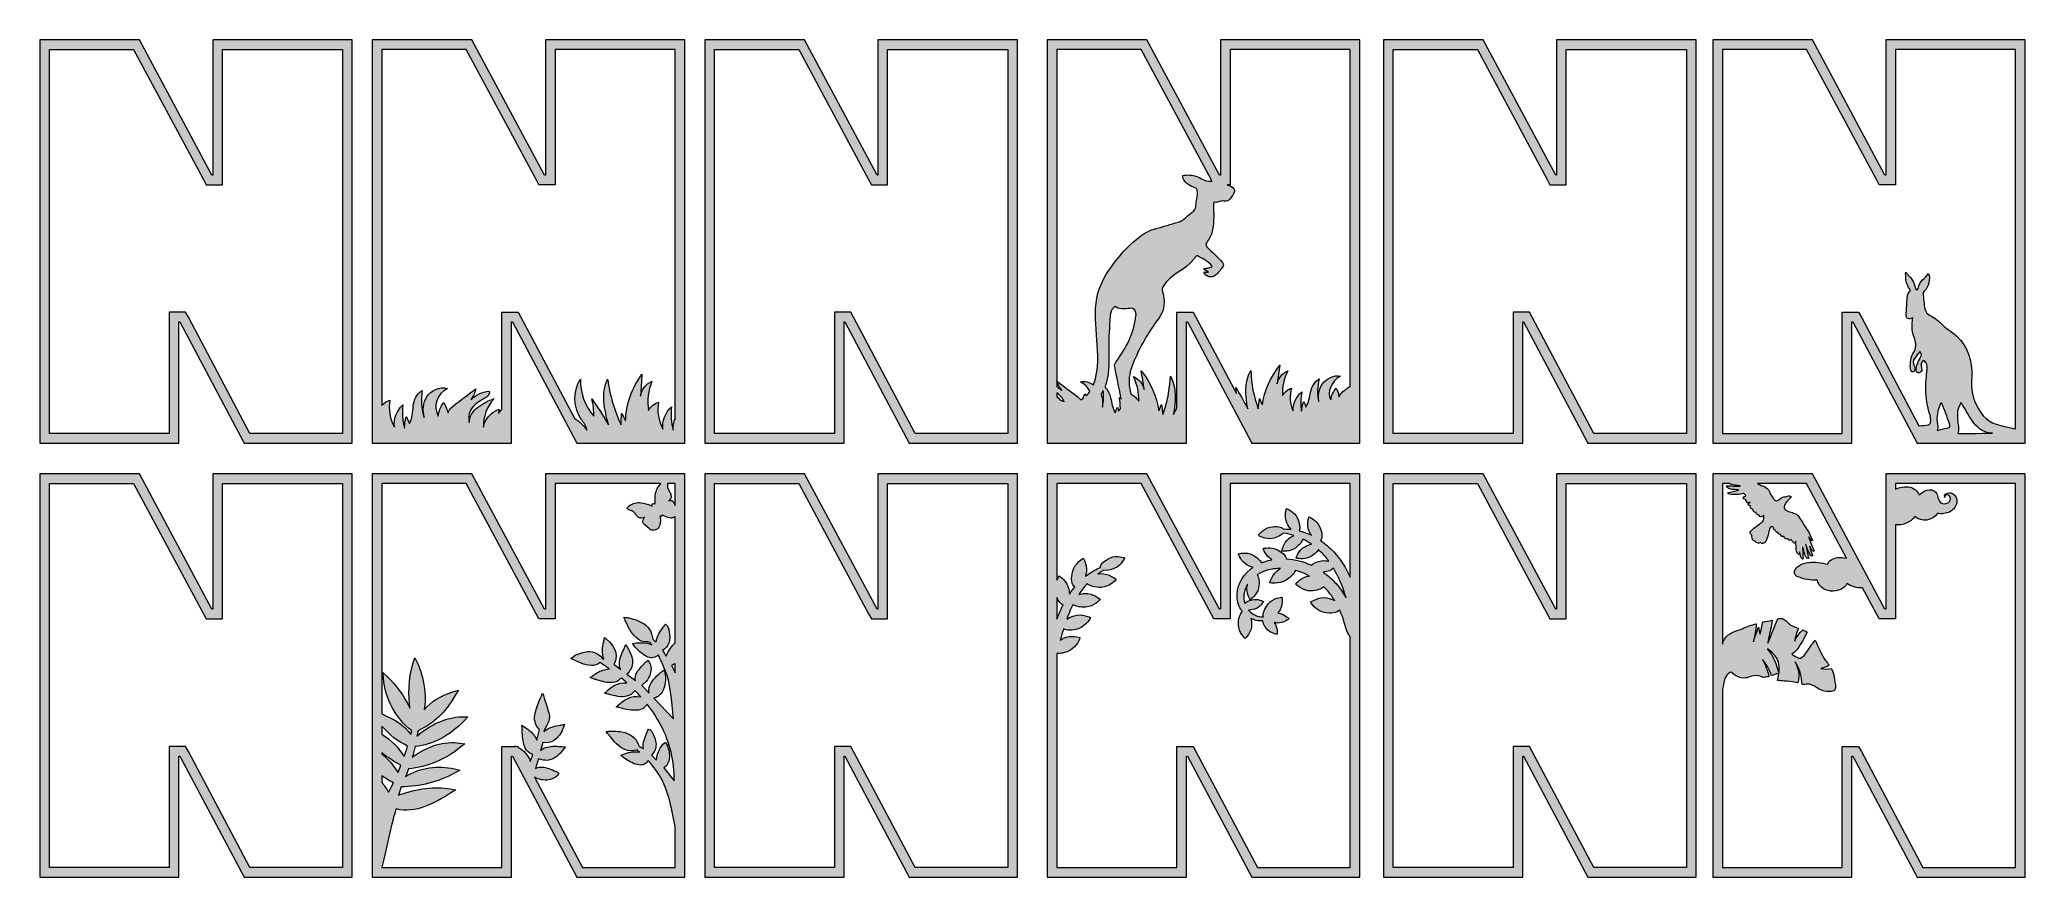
# Model space of a CAD drawing. Header units: millimetres. Extents: x 74 to 699, y -295 to -32.
import ezdxf

# ---------------------------------------------------------------- set-up
doc = ezdxf.new("R2010")
doc.units = ezdxf.units.MM
doc.header["$MEASUREMENT"] = 0
for name, color, linetype in [('Layer 1', 7, 'Continuous'), ('Layer 10', 7, 'Continuous'), ('Layer 11', 7, 'Continuous'), ('Layer 12', 7, 'Continuous'), ('Layer 2', 7, 'Continuous'), ('Layer 3', 7, 'Continuous'), ('Layer 4', 7, 'Continuous'), ('Layer 5', 7, 'Continuous'), ('Layer 6', 7, 'Continuous'), ('Layer 7', 7, 'Continuous'), ('Layer 8', 7, 'Continuous'), ('Layer 9', 7, 'Continuous')]:
    doc.layers.add(name, color=color, linetype=linetype)

# ---------------------------------------------------------------- blocks, each defined once
blk = doc.blocks.new('block 2')
at = {"layer": 'Layer 9'}
h = blk.add_hatch(color=1, dxfattribs=at)
h.dxf.hatch_style = 2
h.paths.add_polyline_path([(445.32, -31.56), (445.32, -74.17), (445.06, -74.17), (422.19, -31.56), (390.82, -31.56), (390.82, -158.55), (434.66, -158.55), (434.66, -120.37), (434.92, -120.37), (455.17, -158.55), (489.23, -158.55), (489.23, -31.56)])
edge = h.paths.add_edge_path()
edge.add_spline(control_points=[(393.86, -34.6), (393.86, -34.6), (420.37, -34.6), (420.37, -34.6), (420.37, -34.6), (442.37, -75.61), (442.37, -75.61), (442.37, -75.61), (442.67, -76.15), (442.67, -76.15), (442.29, -76.11), (441.92, -76.07), (441.54, -76.05), (440.12, -75.98), (439.11, -75.02), (437.76, -74.59), (436.37, -74.14), (434.89, -74.03), (433.46, -74.29), (433.41, -75.3), (433.99, -76.25), (434.74, -76.87), (435.49, -77.48), (436.41, -77.83), (437.3, -78.17), (437.51, -78.26), (437.74, -78.35), (437.85, -78.56), (438.53, -79.79), (437.75, -82.01), (437.66, -83.35), (437.63, -83.88), (437.59, -84.43), (437.34, -84.88), (437.13, -85.27), (436.78, -85.55), (436.44, -85.82), (435.09, -86.9), (433.66, -88.49), (432.01, -88.99), (429.69, -89.69), (427.37, -90.4), (425.03, -91.03), (423.79, -91.36), (422.59, -91.79), (421.49, -92.49), (418.08, -94.65), (415.45, -97.4), (412.88, -100.57), (410.3, -103.75), (407.89, -107.24), (406.77, -111.33), (404.45, -119.8), (408.05, -129.06), (406.13, -137.65), (405.94, -138.52), (405.68, -139.38), (405.34, -140.21), (404.13, -139.4), (402.64, -138.98), (401.31, -139.27), (402.63, -139.97), (403.64, -141.08), (404.24, -142.31), (403.91, -142.81), (403.53, -143.27), (403.11, -143.69), (402.97, -143.48), (402.82, -143.28), (402.65, -143.08), (402.41, -143.56), (402.21, -144.05), (402.05, -144.55), (401.83, -144.7), (401.6, -144.84), (401.36, -144.96), (401.04, -144.53), (400.58, -144.12), (400.14, -143.79), (398.05, -142.22), (395.96, -140.65), (393.86, -139.08), (393.86, -139.08), (393.86, -34.6), (393.86, -34.6)], knot_values=[0, 0, 0, 0, 1, 1, 1, 2, 2, 2, 3, 3, 3, 4, 4, 4, 5, 5, 5, 6, 6, 6, 7, 7, 7, 8, 8, 8, 9, 9, 9, 10, 10, 10, 11, 11, 11, 12, 12, 12, 13, 13, 13, 14, 14, 14, 15, 15, 15, 16, 16, 16, 17, 17, 17, 18, 18, 18, 19, 19, 19, 20, 20, 20, 21, 21, 21, 22, 22, 22, 23, 23, 23, 24, 24, 24, 25, 25, 25, 26, 26, 26, 27, 27, 27, 28, 28, 28, 28], degree=3, periodic=1)
edge = h.paths.add_edge_path()
edge.add_spline(control_points=[(393.86, -139.19), (394.19, -140.16), (394.7, -141.11), (395.38, -141.96), (394.93, -141.52), (394.41, -141.14), (393.86, -140.81), (393.86, -140.81), (393.86, -139.19), (393.86, -139.19)], knot_values=[0, 0, 0, 0, 1, 1, 1, 2, 2, 2, 3, 3, 3, 3], degree=3, periodic=1)
edge = h.paths.add_edge_path()
edge.add_spline(control_points=[(393.86, -142.76), (394.87, -143.46), (395.64, -144.42), (396.08, -145.45), (395.68, -145.33), (395.29, -145.17), (394.91, -144.96), (394.59, -144.61), (394.24, -144.29), (393.86, -143.99), (393.86, -143.99), (393.86, -142.76), (393.86, -142.76)], knot_values=[0, 0, 0, 0, 1, 1, 1, 2, 2, 2, 3, 3, 3, 4, 4, 4, 4], degree=3, periodic=1)
edge = h.paths.add_edge_path()
edge.add_spline(control_points=[(408.16, -147.29), (408.34, -145.94), (408.27, -144.5), (407.74, -143.16), (407.97, -142.79), (408.19, -142.42), (408.4, -142.03), (408.66, -143.82), (408.58, -145.6), (408.16, -147.29)], knot_values=[0, 0, 0, 0, 1, 1, 1, 2, 2, 2, 3, 3, 3, 3], degree=3, periodic=1)
edge = h.paths.add_edge_path()
edge.add_spline(control_points=[(410.76, -144.33), (410.47, -143.1), (409.94, -141.79), (408.95, -140.86), (409.17, -140.33), (409.36, -139.8), (409.51, -139.25), (410.46, -135.86), (410.18, -132.29), (410.15, -128.81), (410.11, -125.38), (410.42, -121.93), (410.58, -118.5), (410.62, -117.43), (411.03, -116.53), (411.81, -115.84), (412.2, -115.49), (412.32, -115.53), (412.67, -115.92), (413.25, -116.54), (416.69, -116.23), (417.1, -116.1), (418.1, -115.78), (418.88, -117.31), (418.76, -118.19), (418.75, -118.27), (418.75, -118.35), (418.74, -118.42), (418.13, -124.23), (415.63, -128.48), (412.41, -133.07), (412.22, -133.34), (412.03, -133.62), (412, -133.95), (411.98, -134.13), (412.02, -134.32), (412.06, -134.5), (412.7, -137.74), (413.34, -140.97), (413.98, -144.21), (414.02, -144.4), (414.05, -144.59), (414.08, -144.78), (413.89, -144.57), (413.69, -144.37), (413.48, -144.18), (413.72, -145.36), (413.83, -146.55), (413.83, -147.72), (413.68, -147.99), (413.48, -148.22), (413.28, -148.44), (413.17, -148.05), (413.04, -147.67), (412.87, -147.29), (412.65, -147.86), (412.42, -148.43), (412.2, -149.01), (411.25, -147.56), (411.12, -145.91), (410.76, -144.33)], knot_values=[0, 0, 0, 0, 1, 1, 1, 2, 2, 2, 3, 3, 3, 4, 4, 4, 5, 5, 5, 6, 6, 6, 7, 7, 7, 8, 8, 8, 9, 9, 9, 10, 10, 10, 11, 11, 11, 12, 12, 12, 13, 13, 13, 14, 14, 14, 15, 15, 15, 16, 16, 16, 17, 17, 17, 18, 18, 18, 19, 19, 19, 20, 20, 20, 20], degree=3, periodic=1)
edge = h.paths.add_edge_path()
edge.add_spline(control_points=[(486.18, -140.6), (485.56, -141.07), (484.93, -141.53), (484.31, -142), (483.61, -142.53), (482.84, -143.27), (482.7, -143.96), (482.53, -143.03), (482.23, -142.13), (481.8, -141.29), (480.87, -142.38), (480.26, -143.65), (480.04, -144.93), (478.8, -142.49), (480.25, -139.02), (483.14, -137.48), (481.12, -137.03), (478.72, -138.24), (477.49, -139.93), (476.27, -141.62), (476.04, -143.66), (476.29, -145.5), (475.72, -143.22), (475.78, -140.77), (476.45, -138.37), (474.82, -139.24), (474.06, -140.96), (473.69, -142.54), (473.33, -144.12), (473.2, -145.77), (472.24, -147.21), (472.02, -146.64), (471.8, -146.07), (471.58, -145.49), (471.15, -146.47), (470.91, -147.5), (470.85, -148.51), (470.82, -148.53), (470.83, -148.52), (470.81, -148.54), (470.5, -146.54), (470.55, -144.46), (470.97, -142.39), (469.16, -144.01), (468.11, -146.27), (468.18, -148.38), (467.19, -146.2), (467.02, -143.68), (467.69, -141.23), (466.49, -141.69), (465.45, -142.56), (464.85, -143.6), (464.71, -141), (465.28, -138.29), (466.52, -135.77), (464.77, -136.62), (463.47, -138.23), (463.14, -139.88), (463.44, -137.93), (463.74, -135.98), (464.04, -134.02), (461.03, -137.81), (459.1, -142.2), (458.53, -146.56), (458.24, -145.9), (457.94, -145.24), (457.65, -144.58), (457.52, -145.63), (457.39, -146.68), (457.25, -147.74), (455.82, -143.93), (455.02, -139.89), (454.87, -135.75), (452.7, -139.59), (453.28, -143.85), (453.92, -147.8), (452.78, -145.52), (451.53, -143.29), (450.18, -141.11), (450.27, -141.72), (450.33, -142.34), (450.36, -142.96), (450.36, -142.96), (437.62, -118.94), (437.62, -118.94), (437.62, -118.94), (436.76, -117.32), (436.76, -117.32), (436.76, -117.32), (434.92, -117.32), (434.92, -117.32), (434.92, -117.32), (434.66, -117.32), (434.66, -117.32), (434.66, -117.32), (431.62, -117.32), (431.62, -117.32), (431.62, -117.32), (431.62, -120.37), (431.62, -120.37), (431.62, -120.37), (431.62, -147.5), (431.62, -147.5), (431.25, -148.2), (430.88, -148.89), (430.53, -149.59), (431.17, -145.64), (431.75, -141.38), (429.57, -137.54), (429.43, -141.68), (428.63, -145.72), (427.19, -149.53), (427.06, -148.48), (426.93, -147.42), (426.8, -146.37), (426.5, -147.03), (426.21, -147.69), (425.92, -148.36), (425.35, -143.99), (423.42, -139.61), (420.41, -135.82), (420.71, -137.77), (421.01, -139.72), (421.31, -141.68), (420.98, -140.02), (419.68, -138.41), (417.93, -137.56), (419.16, -140.09), (419.74, -142.79), (419.6, -145.39), (419.06, -144.45), (418.15, -143.66), (417.1, -143.17), (416.81, -141.71), (416.52, -140.25), (416.56, -138.76), (416.62, -136.28), (417.58, -133.93), (418.58, -131.69), (420.63, -127.08), (423.07, -123.06), (426.02, -119.08), (427.79, -116.69), (427.95, -113.77), (427.13, -110.92), (427.04, -110.61), (426.94, -110.29), (426.99, -109.97), (427.02, -109.71), (427.15, -109.47), (427.28, -109.24), (429.64, -105.23), (434.29, -104.18), (436.95, -100.64), (437.19, -100.32), (437.42, -100), (437.68, -99.72), (437.76, -99.62), (437.98, -99.54), (438.06, -99.59), (439.52, -100.47), (441.61, -101.32), (442.67, -102.73), (442.71, -102.78), (442.74, -102.84), (442.74, -102.91), (442.74, -103.09), (442.59, -103.15), (442.46, -103.19), (441.72, -103.39), (440.98, -103.53), (440.22, -103.61), (439.82, -103.84), (441.41, -104.62), (441.6, -104.8), (441.11, -104.88), (440.13, -104.47), (440.12, -104.82), (440.59, -106.29), (442.74, -106.7), (443.78, -105.73), (444.59, -104.97), (445.29, -104.06), (446.01, -103.2), (446.15, -103.03), (446.27, -102.76), (446.27, -102.53), (446.27, -102.27), (446.19, -101.92), (446.03, -101.75), (444.38, -100.06), (442.72, -98.39), (441.04, -96.74), (440.19, -95.91), (441.54, -94.77), (441.92, -94.09), (442.55, -92.98), (442.84, -91.67), (443.01, -90.39), (443.19, -88.92), (443.22, -87.44), (443.2, -85.96), (443.2, -85.53), (442.81, -82.42), (443.56, -82.7), (444.12, -82.91), (444.6, -82.66), (445.12, -82.53), (445.62, -82.41), (446.15, -82.27), (446.64, -82.35), (447.38, -82.47), (447.92, -82.26), (448.36, -81.66), (448.95, -80.85), (449.66, -80.07), (449.73, -79.3), (449.78, -78.78), (449.53, -78.26), (448.75, -77.76), (448.35, -77.5), (447.91, -77.34), (447.47, -77.21), (447.47, -77.21), (448.36, -77.21), (448.36, -77.21), (448.36, -77.21), (448.36, -74.17), (448.36, -74.17), (448.36, -74.17), (448.36, -34.6), (448.36, -34.6), (448.36, -34.6), (486.18, -34.6), (486.18, -34.6), (486.18, -34.6), (486.18, -140.6), (486.18, -140.6)], knot_values=[0, 0, 0, 0, 1, 1, 1, 2, 2, 2, 3, 3, 3, 4, 4, 4, 5, 5, 5, 6, 6, 6, 7, 7, 7, 8, 8, 8, 9, 9, 9, 10, 10, 10, 11, 11, 11, 12, 12, 12, 13, 13, 13, 14, 14, 14, 15, 15, 15, 16, 16, 16, 17, 17, 17, 18, 18, 18, 19, 19, 19, 20, 20, 20, 21, 21, 21, 22, 22, 22, 23, 23, 23, 24, 24, 24, 25, 25, 25, 26, 26, 26, 27, 27, 27, 28, 28, 28, 29, 29, 29, 30, 30, 30, 31, 31, 31, 32, 32, 32, 33, 33, 33, 34, 34, 34, 35, 35, 35, 36, 36, 36, 37, 37, 37, 38, 38, 38, 39, 39, 39, 40, 40, 40, 41, 41, 41, 42, 42, 42, 43, 43, 43, 44, 44, 44, 45, 45, 45, 46, 46, 46, 47, 47, 47, 48, 48, 48, 49, 49, 49, 50, 50, 50, 51, 51, 51, 52, 52, 52, 53, 53, 53, 54, 54, 54, 55, 55, 55, 56, 56, 56, 57, 57, 57, 58, 58, 58, 59, 59, 59, 60, 60, 60, 61, 61, 61, 62, 62, 62, 63, 63, 63, 64, 64, 64, 65, 65, 65, 66, 66, 66, 67, 67, 67, 68, 68, 68, 69, 69, 69, 70, 70, 70, 71, 71, 71, 72, 72, 72, 73, 73, 73, 74, 74, 74, 75, 75, 75, 76, 76, 76, 77, 77, 77, 78, 78, 78, 79, 79, 79, 79], degree=3, periodic=1)
at = {"layer": 'Layer 9', "lineweight": 0}
blk.add_lwpolyline([(445.32, -31.56), (445.32, -74.17), (445.06, -74.17), (422.19, -31.56), (390.82, -31.56), (390.82, -158.55), (434.66, -158.55), (434.66, -120.37), (434.92, -120.37), (455.17, -158.55), (489.23, -158.55), (489.23, -31.56), (445.32, -31.56)], dxfattribs=at)
for points, knots in [([(393.86, -34.6), (393.86, -34.6), (420.37, -34.6), (420.37, -34.6), (420.37, -34.6), (442.37, -75.61), (442.37, -75.61), (442.37, -75.61), (442.67, -76.15), (442.67, -76.15), (442.29, -76.11), (441.92, -76.07), (441.54, -76.05), (440.12, -75.98), (439.11, -75.02), (437.76, -74.59), (436.37, -74.14), (434.89, -74.03), (433.46, -74.29), (433.41, -75.3), (433.99, -76.25), (434.74, -76.87), (435.49, -77.48), (436.41, -77.83), (437.3, -78.17), (437.51, -78.26), (437.74, -78.35), (437.85, -78.56), (438.53, -79.79), (437.75, -82.01), (437.66, -83.35), (437.63, -83.88), (437.59, -84.43), (437.34, -84.88), (437.13, -85.27), (436.78, -85.55), (436.44, -85.82), (435.09, -86.9), (433.66, -88.49), (432.01, -88.99), (429.69, -89.69), (427.37, -90.4), (425.03, -91.03), (423.79, -91.36), (422.59, -91.79), (421.49, -92.49), (418.08, -94.65), (415.45, -97.4), (412.88, -100.57), (410.3, -103.75), (407.89, -107.24), (406.77, -111.33), (404.45, -119.8), (408.05, -129.06), (406.13, -137.65), (405.94, -138.52), (405.68, -139.38), (405.34, -140.21), (404.13, -139.4), (402.64, -138.98), (401.31, -139.27), (402.63, -139.97), (403.64, -141.08), (404.24, -142.31), (403.91, -142.81), (403.53, -143.27), (403.11, -143.69), (402.97, -143.48), (402.82, -143.28), (402.65, -143.08), (402.41, -143.56), (402.21, -144.05), (402.05, -144.55), (401.83, -144.7), (401.6, -144.84), (401.36, -144.96), (401.04, -144.53), (400.58, -144.12), (400.14, -143.79), (398.05, -142.22), (395.96, -140.65), (393.86, -139.08), (393.86, -139.08), (393.86, -34.6), (393.86, -34.6)], [0, 0, 0, 0, 1, 1, 1, 2, 2, 2, 3, 3, 3, 4, 4, 4, 5, 5, 5, 6, 6, 6, 7, 7, 7, 8, 8, 8, 9, 9, 9, 10, 10, 10, 11, 11, 11, 12, 12, 12, 13, 13, 13, 14, 14, 14, 15, 15, 15, 16, 16, 16, 17, 17, 17, 18, 18, 18, 19, 19, 19, 20, 20, 20, 21, 21, 21, 22, 22, 22, 23, 23, 23, 24, 24, 24, 25, 25, 25, 26, 26, 26, 27, 27, 27, 28, 28, 28, 28]), ([(486.18, -140.6), (485.56, -141.07), (484.93, -141.53), (484.31, -142), (483.61, -142.53), (482.84, -143.27), (482.7, -143.96), (482.53, -143.03), (482.23, -142.13), (481.8, -141.29), (480.87, -142.38), (480.26, -143.65), (480.04, -144.93), (478.8, -142.49), (480.25, -139.02), (483.14, -137.48), (481.12, -137.03), (478.72, -138.24), (477.49, -139.93), (476.27, -141.62), (476.04, -143.66), (476.29, -145.5), (475.72, -143.22), (475.78, -140.77), (476.45, -138.37), (474.82, -139.24), (474.06, -140.96), (473.69, -142.54), (473.33, -144.12), (473.2, -145.77), (472.24, -147.21), (472.02, -146.64), (471.8, -146.07), (471.58, -145.49), (471.15, -146.47), (470.91, -147.5), (470.85, -148.51), (470.82, -148.53), (470.83, -148.52), (470.81, -148.54), (470.5, -146.54), (470.55, -144.46), (470.97, -142.39), (469.16, -144.01), (468.11, -146.27), (468.18, -148.38), (467.19, -146.2), (467.02, -143.68), (467.69, -141.23), (466.49, -141.69), (465.45, -142.56), (464.85, -143.6), (464.71, -141), (465.28, -138.29), (466.52, -135.77), (464.77, -136.62), (463.47, -138.23), (463.14, -139.88), (463.44, -137.93), (463.74, -135.98), (464.04, -134.02), (461.03, -137.81), (459.1, -142.2), (458.53, -146.56), (458.24, -145.9), (457.94, -145.24), (457.65, -144.58), (457.52, -145.63), (457.39, -146.68), (457.25, -147.74), (455.82, -143.93), (455.02, -139.89), (454.87, -135.75), (452.7, -139.59), (453.28, -143.85), (453.92, -147.8), (452.78, -145.52), (451.53, -143.29), (450.18, -141.11), (450.27, -141.72), (450.33, -142.34), (450.36, -142.96), (450.36, -142.96), (437.62, -118.94), (437.62, -118.94), (437.62, -118.94), (436.76, -117.32), (436.76, -117.32), (436.76, -117.32), (434.92, -117.32), (434.92, -117.32), (434.92, -117.32), (434.66, -117.32), (434.66, -117.32), (434.66, -117.32), (431.62, -117.32), (431.62, -117.32), (431.62, -117.32), (431.62, -120.37), (431.62, -120.37), (431.62, -120.37), (431.62, -147.5), (431.62, -147.5), (431.25, -148.2), (430.88, -148.89), (430.53, -149.59), (431.17, -145.64), (431.75, -141.38), (429.57, -137.54), (429.43, -141.68), (428.63, -145.72), (427.19, -149.53), (427.06, -148.48), (426.93, -147.42), (426.8, -146.37), (426.5, -147.03), (426.21, -147.69), (425.92, -148.36), (425.35, -143.99), (423.42, -139.61), (420.41, -135.82), (420.71, -137.77), (421.01, -139.72), (421.31, -141.68), (420.98, -140.02), (419.68, -138.41), (417.93, -137.56), (419.16, -140.09), (419.74, -142.79), (419.6, -145.39), (419.06, -144.45), (418.15, -143.66), (417.1, -143.17), (416.81, -141.71), (416.52, -140.25), (416.56, -138.76), (416.62, -136.28), (417.58, -133.93), (418.58, -131.69), (420.63, -127.08), (423.07, -123.06), (426.02, -119.08), (427.79, -116.69), (427.95, -113.77), (427.13, -110.92), (427.04, -110.61), (426.94, -110.29), (426.99, -109.97), (427.02, -109.71), (427.15, -109.47), (427.28, -109.24), (429.64, -105.23), (434.29, -104.18), (436.95, -100.64), (437.19, -100.32), (437.42, -100), (437.68, -99.72), (437.76, -99.62), (437.98, -99.54), (438.06, -99.59), (439.52, -100.47), (441.61, -101.32), (442.67, -102.73), (442.71, -102.78), (442.74, -102.84), (442.74, -102.91), (442.74, -103.09), (442.59, -103.15), (442.46, -103.19), (441.72, -103.39), (440.98, -103.53), (440.22, -103.61), (439.82, -103.84), (441.41, -104.62), (441.6, -104.8), (441.11, -104.88), (440.13, -104.47), (440.12, -104.82), (440.59, -106.29), (442.74, -106.7), (443.78, -105.73), (444.59, -104.97), (445.29, -104.06), (446.01, -103.2), (446.15, -103.03), (446.27, -102.76), (446.27, -102.53), (446.27, -102.27), (446.19, -101.92), (446.03, -101.75), (444.38, -100.06), (442.72, -98.39), (441.04, -96.74), (440.19, -95.91), (441.54, -94.77), (441.92, -94.09), (442.55, -92.98), (442.84, -91.67), (443.01, -90.39), (443.19, -88.92), (443.22, -87.44), (443.2, -85.96), (443.2, -85.53), (442.81, -82.42), (443.56, -82.7), (444.12, -82.91), (444.6, -82.66), (445.12, -82.53), (445.62, -82.41), (446.15, -82.27), (446.64, -82.35), (447.38, -82.47), (447.92, -82.26), (448.36, -81.66), (448.95, -80.85), (449.66, -80.07), (449.73, -79.3), (449.78, -78.78), (449.53, -78.26), (448.75, -77.76), (448.35, -77.5), (447.91, -77.34), (447.47, -77.21), (447.47, -77.21), (448.36, -77.21), (448.36, -77.21), (448.36, -77.21), (448.36, -74.17), (448.36, -74.17), (448.36, -74.17), (448.36, -34.6), (448.36, -34.6), (448.36, -34.6), (486.18, -34.6), (486.18, -34.6), (486.18, -34.6), (486.18, -140.6), (486.18, -140.6)], [0, 0, 0, 0, 1, 1, 1, 2, 2, 2, 3, 3, 3, 4, 4, 4, 5, 5, 5, 6, 6, 6, 7, 7, 7, 8, 8, 8, 9, 9, 9, 10, 10, 10, 11, 11, 11, 12, 12, 12, 13, 13, 13, 14, 14, 14, 15, 15, 15, 16, 16, 16, 17, 17, 17, 18, 18, 18, 19, 19, 19, 20, 20, 20, 21, 21, 21, 22, 22, 22, 23, 23, 23, 24, 24, 24, 25, 25, 25, 26, 26, 26, 27, 27, 27, 28, 28, 28, 29, 29, 29, 30, 30, 30, 31, 31, 31, 32, 32, 32, 33, 33, 33, 34, 34, 34, 35, 35, 35, 36, 36, 36, 37, 37, 37, 38, 38, 38, 39, 39, 39, 40, 40, 40, 41, 41, 41, 42, 42, 42, 43, 43, 43, 44, 44, 44, 45, 45, 45, 46, 46, 46, 47, 47, 47, 48, 48, 48, 49, 49, 49, 50, 50, 50, 51, 51, 51, 52, 52, 52, 53, 53, 53, 54, 54, 54, 55, 55, 55, 56, 56, 56, 57, 57, 57, 58, 58, 58, 59, 59, 59, 60, 60, 60, 61, 61, 61, 62, 62, 62, 63, 63, 63, 64, 64, 64, 65, 65, 65, 66, 66, 66, 67, 67, 67, 68, 68, 68, 69, 69, 69, 70, 70, 70, 71, 71, 71, 72, 72, 72, 73, 73, 73, 74, 74, 74, 75, 75, 75, 76, 76, 76, 77, 77, 77, 78, 78, 78, 79, 79, 79, 79]), ([(410.76, -144.33), (410.47, -143.1), (409.94, -141.79), (408.95, -140.86), (409.17, -140.33), (409.36, -139.8), (409.51, -139.25), (410.46, -135.86), (410.18, -132.29), (410.15, -128.81), (410.11, -125.38), (410.42, -121.93), (410.58, -118.5), (410.62, -117.43), (411.03, -116.53), (411.81, -115.84), (412.2, -115.49), (412.32, -115.53), (412.67, -115.92), (413.25, -116.54), (416.69, -116.23), (417.1, -116.1), (418.1, -115.78), (418.88, -117.31), (418.76, -118.19), (418.75, -118.27), (418.75, -118.35), (418.74, -118.42), (418.13, -124.23), (415.63, -128.48), (412.41, -133.07), (412.22, -133.34), (412.03, -133.62), (412, -133.95), (411.98, -134.13), (412.02, -134.32), (412.06, -134.5), (412.7, -137.74), (413.34, -140.97), (413.98, -144.21), (414.02, -144.4), (414.05, -144.59), (414.08, -144.78), (413.89, -144.57), (413.69, -144.37), (413.48, -144.18), (413.72, -145.36), (413.83, -146.55), (413.83, -147.72), (413.68, -147.99), (413.48, -148.22), (413.28, -148.44), (413.17, -148.05), (413.04, -147.67), (412.87, -147.29), (412.65, -147.86), (412.42, -148.43), (412.2, -149.01), (411.25, -147.56), (411.12, -145.91), (410.76, -144.33)], [0, 0, 0, 0, 1, 1, 1, 2, 2, 2, 3, 3, 3, 4, 4, 4, 5, 5, 5, 6, 6, 6, 7, 7, 7, 8, 8, 8, 9, 9, 9, 10, 10, 10, 11, 11, 11, 12, 12, 12, 13, 13, 13, 14, 14, 14, 15, 15, 15, 16, 16, 16, 17, 17, 17, 18, 18, 18, 19, 19, 19, 20, 20, 20, 20]), ([(393.86, -139.19), (394.19, -140.16), (394.7, -141.11), (395.38, -141.96), (394.93, -141.52), (394.41, -141.14), (393.86, -140.81), (393.86, -140.81), (393.86, -139.19), (393.86, -139.19)], [0, 0, 0, 0, 1, 1, 1, 2, 2, 2, 3, 3, 3, 3]), ([(393.86, -142.76), (394.87, -143.46), (395.64, -144.42), (396.08, -145.45), (395.68, -145.33), (395.29, -145.17), (394.91, -144.96), (394.59, -144.61), (394.24, -144.29), (393.86, -143.99), (393.86, -143.99), (393.86, -142.76), (393.86, -142.76)], [0, 0, 0, 0, 1, 1, 1, 2, 2, 2, 3, 3, 3, 4, 4, 4, 4]), ([(408.16, -147.29), (408.34, -145.94), (408.27, -144.5), (407.74, -143.16), (407.97, -142.79), (408.19, -142.42), (408.4, -142.03), (408.66, -143.82), (408.58, -145.6), (408.16, -147.29)], [0, 0, 0, 0, 1, 1, 1, 2, 2, 2, 3, 3, 3, 3])]:
    blk.add_open_spline(points, degree=3, knots=knots, dxfattribs=at)

msp = doc.modelspace()

# ---------------------------------------------------------------- hatches: boundary and pattern name
at = {"layer": 'Layer 1'}
h = msp.add_hatch(color=1, dxfattribs=at)
h.dxf.hatch_style = 2
h.paths.add_polyline_path([(654.82, -168.29), (654.82, -210.9), (654.56, -210.9), (631.7, -168.29), (600.32, -168.29), (600.32, -295.28), (644.17, -295.28), (644.17, -257.1), (644.43, -257.1), (664.68, -295.28), (698.73, -295.28), (698.73, -168.29)])
edge = h.paths.add_edge_path()
edge.add_spline(control_points=[(695.68, -292.24), (695.68, -292.24), (666.51, -292.24), (666.51, -292.24), (666.51, -292.24), (647.12, -255.67), (647.12, -255.67), (647.12, -255.67), (646.26, -254.05), (646.26, -254.05), (646.26, -254.05), (644.43, -254.05), (644.43, -254.05), (644.43, -254.05), (644.17, -254.05), (644.17, -254.05), (644.17, -254.05), (641.12, -254.05), (641.12, -254.05), (641.12, -254.05), (641.12, -257.1), (641.12, -257.1), (641.12, -257.1), (641.12, -292.24), (641.12, -292.24), (641.12, -292.24), (603.37, -292.24), (603.37, -292.24), (603.37, -292.24), (603.37, -236.17), (603.37, -236.17), (603.65, -235.01), (603.85, -233.75), (604.17, -232.72), (604.43, -231.93), (604.94, -231.23), (605.67, -230.82), (606.51, -230.35), (606.36, -231.1), (607.25, -231.64), (608.39, -232.33), (609.38, -232.65), (610.7, -232.52), (611.33, -232.46), (611.88, -232.13), (612.49, -231.98), (613.56, -231.71), (614.49, -231.72), (615.49, -232.11), (616.03, -232.31), (616.22, -232.38), (616.79, -232.31), (616.92, -232.3), (617.99, -232.09), (617.99, -232.09), (617.68, -230.14), (616.84, -228.41), (615.95, -226.66), (617.25, -228.24), (618.17, -229.9), (618.83, -231.84), (619.53, -231.55), (620.21, -231.27), (620.96, -231.1), (621.01, -231.09), (621.06, -231.08), (621.11, -231.07), (620.49, -228.29), (619.42, -225.61), (617.56, -223.44), (617.58, -223.41), (617.58, -223.42), (617.6, -223.39), (621.46, -226.03), (621.78, -228.93), (620.75, -233.27), (621.42, -233.42), (622.11, -233.47), (622.8, -233.5), (624.05, -233.56), (625.26, -233.61), (626.47, -233.93), (626.6, -233.96), (626.71, -234.02), (626.86, -234.05), (627.01, -234.09), (627.21, -234.03), (627.24, -233.83), (627.62, -231.41), (627.34, -229.62), (626.26, -227.4), (627.52, -229.46), (628.19, -231.39), (628.38, -233.78), (628.39, -233.98), (628.37, -234.14), (628.41, -234.31), (628.44, -234.44), (628.57, -234.46), (628.61, -234.57), (629.4, -234.61), (630.05, -234.35), (630.84, -234.52), (631.99, -234.76), (632.7, -235.42), (633.83, -236), (634.81, -236.5), (635.95, -236.95), (637.21, -236.79), (637.66, -236.73), (638.49, -236.85), (638.8, -236.31), (639.3, -235.43), (638.77, -234.03), (638.66, -233.04), (638.56, -232.06), (638.39, -231.19), (638, -230.27), (637.91, -230.05), (637.76, -229.77), (637.65, -229.55), (636.54, -229.83), (635.51, -229.78), (634.4, -229.52), (635.33, -229.3), (636.19, -229.08), (636.98, -228.53), (636.67, -228.1), (636.14, -227.43), (635.86, -227.04), (634.35, -224.97), (633.67, -222.87), (632.59, -220.63), (631.68, -221.81), (630.74, -223.09), (629.91, -224.31), (629.35, -225.14), (628.86, -225.81), (627.97, -226.25), (627.84, -226.31), (627.73, -226.31), (627.6, -226.34), (626.82, -225.93), (626.03, -225.55), (625.25, -225.17), (627.47, -223.31), (628.76, -220.65), (630.05, -218.1), (629.6, -217.83), (629.15, -217.6), (628.67, -217.4), (627.54, -218.5), (626.74, -219.4), (626.15, -220.89), (626.33, -219.38), (626.71, -218.29), (627.32, -216.91), (626.36, -216.53), (625.33, -216.21), (624.52, -215.57), (623.72, -214.92), (623.17, -214.14), (622.15, -213.84), (621.73, -213.72), (621.26, -213.84), (620.83, -213.9), (619.68, -216.42), (618.84, -219.04), (617.64, -221.54), (618.02, -219.6), (618.45, -217.72), (618.82, -215.76), (618.9, -215.34), (618.99, -214.8), (619.06, -214.36), (618.05, -214.56), (617.02, -214.73), (616.02, -214.95), (615.83, -216.25), (615.59, -217.51), (615.21, -218.76), (615.03, -218.02), (614.9, -217.28), (614.76, -216.54), (614.21, -218.08), (613.59, -219.59), (613.12, -221.16), (613.57, -219.26), (613.94, -217.43), (614.02, -215.47), (613.25, -215.69), (612.59, -215.79), (611.82, -216.07), (611.05, -216.35), (610.41, -216.7), (609.57, -217.03), (607.45, -217.85), (605.32, -218.22), (603.99, -220.33), (603.69, -220.81), (603.5, -221.34), (603.37, -221.91), (603.37, -221.91), (603.37, -171.33), (603.37, -171.33), (603.37, -171.33), (605.69, -171.33), (605.69, -171.33), (605.97, -171.52), (606.29, -171.64), (606.63, -171.7), (607.23, -171.79), (607.82, -171.86), (608.41, -171.95), (608.59, -171.98), (608.76, -172.03), (608.93, -172.07), (608.93, -172.09), (608.93, -172.11), (608.93, -172.13), (608.87, -172.14), (608.81, -172.16), (608.75, -172.16), (607.88, -172.13), (607.02, -172.1), (606.15, -172.07), (605.71, -172.06), (605.26, -172.04), (604.81, -172.02), (604.72, -172.02), (604.64, -172.06), (604.7, -172.17), (604.82, -172.36), (604.94, -172.55), (605.09, -172.68), (605.44, -172.99), (605.86, -173.09), (606.29, -173.13), (606.96, -173.2), (607.63, -173.24), (608.31, -173.29), (608.36, -173.3), (608.42, -173.32), (608.47, -173.34), (608.47, -173.36), (608.47, -173.38), (608.47, -173.4), (607.32, -173.66), (606.16, -173.91), (604.98, -174.18), (605.07, -174.37), (605.19, -174.47), (605.33, -174.53), (605.84, -174.78), (606.39, -174.8), (606.93, -174.79), (607.95, -174.78), (608.97, -174.7), (609.97, -174.49), (610.04, -174.48), (610.13, -174.49), (610.19, -174.53), (610.34, -174.65), (610.49, -174.79), (610.63, -174.94), (610.74, -175.06), (610.73, -175.12), (610.59, -175.2), (610.42, -175.3), (610.25, -175.39), (610.09, -175.51), (609.88, -175.66), (609.87, -175.93), (610.07, -176.08), (610.23, -176.2), (610.42, -176.25), (610.61, -176.32), (610.7, -176.36), (610.79, -176.39), (610.77, -176.53), (610.73, -176.69), (610.8, -176.77), (610.92, -176.83), (610.96, -176.85), (611, -176.93), (610.99, -176.98), (610.97, -177.19), (611.01, -177.32), (611.2, -177.33), (611.43, -177.33), (611.66, -177.28), (611.89, -177.26), (611.95, -177.25), (612, -177.24), (612.05, -177.24), (612.06, -177.26), (612.07, -177.28), (612.07, -177.3), (612.01, -177.34), (611.96, -177.39), (611.9, -177.42), (611.77, -177.48), (611.65, -177.51), (611.53, -177.57), (611.42, -177.62), (611.38, -177.7), (611.46, -177.83), (611.6, -178.05), (611.79, -178.16), (612, -178.24), (612.25, -178.34), (612.25, -178.34), (612.2, -178.62), (612.14, -178.94), (612.21, -179.09), (612.48, -179.22), (612.61, -179.28), (612.73, -179.33), (612.86, -179.38), (612.98, -179.43), (613.03, -179.51), (613.03, -179.66), (613.03, -179.79), (613.07, -179.93), (613.14, -180.03), (613.32, -180.29), (613.56, -180.44), (613.86, -180.44), (613.94, -180.44), (614.04, -180.42), (614.03, -180.58), (614.02, -180.82), (614.22, -181.11), (614.42, -181.1), (614.64, -181.1), (614.77, -181.13), (614.92, -181.39), (615.18, -181.84), (615.62, -181.93), (616.05, -181.53), (616.13, -181.45), (616.21, -181.37), (616.32, -181.25), (616.35, -181.41), (616.38, -181.54), (616.41, -181.67), (616.51, -182.01), (616.37, -182.33), (616.32, -182.66), (616.28, -182.86), (616.18, -183.07), (616.06, -183.22), (615.9, -183.41), (615.71, -183.57), (615.51, -183.72), (614.87, -184.19), (614.22, -184.63), (613.58, -185.11), (613.13, -185.45), (612.69, -185.82), (612.33, -186.3), (611.99, -186.76), (612.11, -187.05), (612.45, -187.37), (612.6, -187.51), (612.69, -187.65), (612.67, -187.88), (612.61, -188.65), (612.98, -189.24), (613.61, -189.44), (613.67, -189.46), (613.72, -189.54), (613.77, -189.6), (613.85, -189.7), (613.9, -189.85), (614, -189.9), (614.41, -190.1), (614.83, -190.18), (615.25, -189.96), (615.4, -189.88), (615.5, -189.91), (615.61, -190.03), (615.67, -190.11), (615.77, -190.17), (615.86, -190.18), (616.25, -190.21), (616.59, -190.09), (616.85, -189.74), (617.16, -189.33), (617.37, -188.85), (617.5, -188.35), (617.68, -187.7), (617.8, -187.04), (617.96, -186.39), (618.08, -185.92), (618.22, -185.46), (618.47, -185.06), (618.55, -184.93), (618.66, -184.83), (618.8, -184.87), (618.98, -184.91), (619.15, -184.97), (619.31, -185.06), (619.43, -185.12), (619.5, -185.24), (619.42, -185.41), (619.36, -185.53), (619.4, -185.61), (619.49, -185.68), (619.54, -185.72), (619.59, -185.76), (619.65, -185.78), (619.92, -185.88), (620.08, -186.08), (620.19, -186.38), (620.28, -186.6), (620.43, -186.67), (620.64, -186.62), (620.78, -186.59), (620.86, -186.62), (620.89, -186.8), (620.96, -187.16), (621.05, -187.25), (621.37, -187.26), (621.61, -187.27), (621.75, -187.38), (621.85, -187.62), (622, -187.98), (622.17, -188.08), (622.45, -188.03), (622.76, -187.97), (622.78, -187.98), (622.9, -188.31), (622.97, -188.5), (623.07, -188.65), (623.26, -188.68), (623.42, -188.7), (623.59, -188.72), (623.75, -188.71), (623.91, -188.71), (624.03, -188.74), (624.13, -188.92), (624.32, -189.25), (624.49, -189.28), (624.78, -189.06), (624.98, -188.92), (624.99, -188.93), (625.14, -189.13), (625.36, -189.4), (625.57, -189.67), (625.8, -189.93), (625.99, -190.14), (626.12, -190.12), (626.26, -189.87), (626.3, -189.8), (626.32, -189.73), (626.36, -189.66), (626.39, -189.6), (626.42, -189.55), (626.47, -189.48), (626.49, -189.55), (626.51, -189.58), (626.51, -189.61), (626.52, -189.88), (626.53, -190.15), (626.54, -190.42), (626.57, -191.01), (626.57, -191.6), (626.63, -192.18), (626.68, -192.73), (626.94, -193.18), (627.3, -193.53), (627.36, -193.6), (627.46, -193.62), (627.54, -193.66), (627.57, -193.56), (627.61, -193.47), (627.63, -193.37), (627.65, -193.3), (627.64, -193.21), (627.65, -193.13), (627.66, -193.02), (627.68, -192.92), (627.7, -192.81), (627.72, -192.81), (627.74, -192.81), (627.76, -192.81), (627.77, -192.87), (627.78, -192.92), (627.79, -192.98), (627.83, -193.3), (627.85, -193.63), (627.92, -193.95), (628.01, -194.38), (628.2, -194.73), (628.5, -195.01), (628.54, -195.05), (628.64, -195.1), (628.67, -195.07), (628.71, -195.04), (628.75, -194.94), (628.75, -194.87), (628.74, -194.5), (628.73, -194.13), (628.71, -193.76), (628.67, -192.98), (628.64, -192.2), (628.6, -191.43), (628.6, -191.38), (628.62, -191.34), (628.62, -191.3), (628.64, -191.3), (628.66, -191.3), (628.67, -191.3), (628.7, -191.4), (628.74, -191.5), (628.77, -191.6), (628.93, -192.25), (629.1, -192.9), (629.27, -193.55), (629.43, -194.17), (629.71, -194.67), (630.28, -194.89), (630.33, -194.91), (630.39, -194.9), (630.45, -194.9), (630.45, -194.85), (630.47, -194.78), (630.46, -194.73), (630.17, -193.37), (629.88, -192.01), (629.6, -190.65), (629.59, -190.59), (629.59, -190.52), (629.58, -190.46), (629.6, -190.46), (629.61, -190.45), (629.63, -190.45), (629.67, -190.53), (629.71, -190.6), (629.74, -190.68), (629.94, -191.24), (630.12, -191.8), (630.35, -192.34), (630.56, -192.85), (630.8, -193.35), (631.05, -193.85), (631.16, -194.06), (631.37, -194.14), (631.59, -194.15), (631.69, -194.15), (631.75, -194.09), (631.71, -193.96), (631.46, -193.18), (631.22, -192.4), (630.97, -191.63), (630.92, -191.47), (630.87, -191.31), (630.82, -191.15), (630.84, -191.15), (630.86, -191.14), (630.88, -191.13), (630.9, -191.17), (630.92, -191.22), (630.95, -191.26), (631.15, -191.6), (631.34, -191.95), (631.55, -192.28), (631.67, -192.46), (631.84, -192.6), (632.05, -192.64), (632.1, -192.65), (632.17, -192.64), (632.21, -192.61), (632.23, -192.59), (632.22, -192.49), (632.2, -192.44), (632.1, -192.16), (631.99, -191.88), (631.88, -191.6), (631.45, -190.51), (631.01, -189.42), (630.58, -188.32), (630.56, -188.27), (630.56, -188.21), (630.54, -188.15), (630.56, -188.14), (630.57, -188.14), (630.59, -188.13), (630.65, -188.22), (630.7, -188.32), (630.77, -188.4), (630.99, -188.68), (631.2, -188.96), (631.42, -189.23), (631.48, -189.29), (631.6, -189.3), (631.69, -189.33), (631.67, -189.23), (631.67, -189.13), (631.64, -189.04), (631.29, -188.01), (630.79, -187.07), (630.23, -186.17), (629.71, -185.33), (629.19, -184.5), (628.67, -183.67), (628.27, -183.04), (627.87, -182.42), (627.47, -181.8), (627.18, -181.37), (626.84, -181), (626.38, -180.83), (625.94, -180.66), (625.5, -180.51), (625.06, -180.36), (624.47, -180.16), (623.88, -179.99), (623.34, -179.66), (622.74, -179.29), (622.61, -178.86), (622.92, -178.18), (623.1, -177.8), (623.33, -177.44), (623.56, -177.1), (623.7, -176.89), (623.91, -176.74), (624.04, -176.53), (624.17, -176.33), (624.33, -176.21), (624.51, -176.1), (624.6, -176.05), (624.69, -175.98), (624.78, -175.9), (624.83, -175.86), (624.85, -175.79), (624.89, -175.73), (624.84, -175.71), (624.79, -175.68), (624.74, -175.65), (624.73, -175.64), (624.72, -175.62), (624.7, -175.61), (624.71, -175.59), (624.71, -175.57), (624.71, -175.55), (624.82, -175.57), (624.93, -175.59), (625.04, -175.6), (625.05, -175.58), (625.06, -175.55), (625.07, -175.52), (624.96, -175.44), (624.86, -175.32), (624.74, -175.27), (624.33, -175.13), (623.93, -175.21), (623.55, -175.4), (623.34, -175.51), (623.15, -175.59), (622.91, -175.54), (622.58, -175.48), (622.25, -175.61), (621.96, -175.78), (621.52, -176.04), (621.1, -176.33), (620.67, -176.61), (620.32, -176.83), (620.15, -176.82), (619.86, -176.51), (619.61, -176.23), (619.38, -175.91), (619.14, -175.62), (618.78, -175.17), (618.5, -174.66), (618.27, -174.1), (618.15, -173.8), (618.03, -173.49), (617.85, -173.24), (617.39, -172.64), (616.79, -172.28), (616.12, -172.06), (615.93, -172), (615.72, -171.99), (615.54, -171.9), (615.18, -171.71), (614.81, -171.52), (614.44, -171.33), (614.44, -171.33), (629.87, -171.33), (629.87, -171.33), (629.87, -171.33), (642.44, -194.76), (642.44, -194.76), (641.51, -194.59), (640.55, -194.51), (639.61, -194.62), (638.13, -194.81), (636.69, -195.63), (636.54, -196.74), (634.57, -196.28), (632.5, -195.88), (630.47, -196.13), (628.43, -196.38), (626.45, -197.45), (626.1, -198.97), (626.01, -199.38), (626.05, -199.83), (626.37, -200.16), (626.57, -200.37), (626.86, -200.51), (627.16, -200.64), (629.01, -201.47), (631.21, -201.85), (633.36, -201.72), (633.4, -203.39), (635.22, -204.92), (637.43, -205.16), (639.64, -205.39), (641.97, -204.3), (642.64, -202.71), (643.82, -203.74), (645.69, -204.28), (647.49, -204.17), (647.49, -204.17), (651.87, -212.34), (651.87, -212.34), (651.87, -212.34), (652.74, -213.94), (652.74, -213.94), (652.74, -213.94), (654.56, -213.94), (654.56, -213.94), (654.56, -213.94), (654.82, -213.94), (654.82, -213.94), (654.82, -213.94), (657.87, -213.94), (657.87, -213.94), (657.87, -213.94), (657.87, -210.9), (657.87, -210.9), (657.87, -210.9), (657.87, -184.29), (657.87, -184.29), (660.16, -184.56), (662.58, -183.56), (663.96, -181.7), (665.95, -183.57), (669.64, -183.07), (671.05, -180.73), (672.4, -180.9), (673.81, -180.81), (675.02, -180.19), (676.22, -179.56), (677.16, -178.34), (677.2, -176.99), (677.23, -175.64), (676.19, -174.26), (674.83, -174.18), (673.98, -174.12), (672.99, -174.95), (673.39, -175.7), (673.25, -175.12), (674.07, -174.66), (674.59, -174.95), (675.11, -175.24), (675.25, -175.96), (675.05, -176.53), (674.62, -177.72), (672.81, -178.09), (671.95, -177.17), (671.15, -176.32), (671.28, -174.9), (670.52, -174.01), (669.88, -173.27), (668.75, -173.13), (667.81, -173.39), (666.87, -173.66), (666.07, -174.27), (665.3, -174.87), (664.73, -173.62), (663.69, -172.8), (662.48, -172.4), (660.91, -172.09), (659.19, -172.52), (657.87, -173.08), (657.87, -173.08), (657.87, -171.33), (657.87, -171.33), (657.87, -171.33), (695.68, -171.33), (695.68, -171.33), (695.68, -171.33), (695.68, -292.24), (695.68, -292.24)], knot_values=[0, 0, 0, 0, 1, 1, 1, 2, 2, 2, 3, 3, 3, 4, 4, 4, 5, 5, 5, 6, 6, 6, 7, 7, 7, 8, 8, 8, 9, 9, 9, 10, 10, 10, 11, 11, 11, 12, 12, 12, 13, 13, 13, 14, 14, 14, 15, 15, 15, 16, 16, 16, 17, 17, 17, 18, 18, 18, 19, 19, 19, 20, 20, 20, 21, 21, 21, 22, 22, 22, 23, 23, 23, 24, 24, 24, 25, 25, 25, 26, 26, 26, 27, 27, 27, 28, 28, 28, 29, 29, 29, 30, 30, 30, 31, 31, 31, 32, 32, 32, 33, 33, 33, 34, 34, 34, 35, 35, 35, 36, 36, 36, 37, 37, 37, 38, 38, 38, 39, 39, 39, 40, 40, 40, 41, 41, 41, 42, 42, 42, 43, 43, 43, 44, 44, 44, 45, 45, 45, 46, 46, 46, 47, 47, 47, 48, 48, 48, 49, 49, 49, 50, 50, 50, 51, 51, 51, 52, 52, 52, 53, 53, 53, 54, 54, 54, 55, 55, 55, 56, 56, 56, 57, 57, 57, 58, 58, 58, 59, 59, 59, 60, 60, 60, 61, 61, 61, 62, 62, 62, 63, 63, 63, 64, 64, 64, 65, 65, 65, 66, 66, 66, 67, 67, 67, 68, 68, 68, 69, 69, 69, 70, 70, 70, 71, 71, 71, 72, 72, 72, 73, 73, 73, 74, 74, 74, 75, 75, 75, 76, 76, 76, 77, 77, 77, 78, 78, 78, 79, 79, 79, 80, 80, 80, 81, 81, 81, 82, 82, 82, 83, 83, 83, 84, 84, 84, 85, 85, 85, 86, 86, 86, 87, 87, 87, 88, 88, 88, 89, 89, 89, 90, 90, 90, 91, 91, 91, 92, 92, 92, 93, 93, 93, 94, 94, 94, 95, 95, 95, 96, 96, 96, 97, 97, 97, 98, 98, 98, 99, 99, 99, 100, 100, 100, 101, 101, 101, 102, 102, 102, 103, 103, 103, 104, 104, 104, 105, 105, 105, 106, 106, 106, 107, 107, 107, 108, 108, 108, 109, 109, 109, 110, 110, 110, 111, 111, 111, 112, 112, 112, 113, 113, 113, 114, 114, 114, 115, 115, 115, 116, 116, 116, 117, 117, 117, 118, 118, 118, 119, 119, 119, 120, 120, 120, 121, 121, 121, 122, 122, 122, 123, 123, 123, 124, 124, 124, 125, 125, 125, 126, 126, 126, 127, 127, 127, 128, 128, 128, 129, 129, 129, 130, 130, 130, 131, 131, 131, 132, 132, 132, 133, 133, 133, 134, 134, 134, 135, 135, 135, 136, 136, 136, 137, 137, 137, 138, 138, 138, 139, 139, 139, 140, 140, 140, 141, 141, 141, 142, 142, 142, 143, 143, 143, 144, 144, 144, 145, 145, 145, 146, 146, 146, 147, 147, 147, 148, 148, 148, 149, 149, 149, 150, 150, 150, 151, 151, 151, 152, 152, 152, 153, 153, 153, 154, 154, 154, 155, 155, 155, 156, 156, 156, 157, 157, 157, 158, 158, 158, 159, 159, 159, 160, 160, 160, 161, 161, 161, 162, 162, 162, 163, 163, 163, 164, 164, 164, 165, 165, 165, 166, 166, 166, 167, 167, 167, 168, 168, 168, 169, 169, 169, 170, 170, 170, 171, 171, 171, 172, 172, 172, 173, 173, 173, 174, 174, 174, 175, 175, 175, 176, 176, 176, 177, 177, 177, 178, 178, 178, 179, 179, 179, 180, 180, 180, 181, 181, 181, 182, 182, 182, 183, 183, 183, 184, 184, 184, 185, 185, 185, 186, 186, 186, 187, 187, 187, 188, 188, 188, 189, 189, 189, 190, 190, 190, 191, 191, 191, 192, 192, 192, 193, 193, 193, 194, 194, 194, 195, 195, 195, 196, 196, 196, 197, 197, 197, 198, 198, 198, 199, 199, 199, 200, 200, 200, 201, 201, 201, 202, 202, 202, 203, 203, 203, 204, 204, 204, 205, 205, 205, 206, 206, 206, 207, 207, 207, 208, 208, 208, 209, 209, 209, 210, 210, 210, 211, 211, 211, 212, 212, 212, 213, 213, 213, 214, 214, 214, 215, 215, 215, 216, 216, 216, 217, 217, 217, 218, 218, 218, 219, 219, 219, 220, 220, 220, 221, 221, 221, 222, 222, 222, 223, 223, 223, 224, 224, 224, 225, 225, 225, 226, 226, 226, 227, 227, 227, 228, 228, 228, 229, 229, 229, 230, 230, 230, 231, 231, 231, 232, 232, 232, 233, 233, 233, 234, 234, 234, 235, 235, 235, 236, 236, 236, 237, 237, 237, 238, 238, 238, 239, 239, 239, 240, 240, 240, 241, 241, 241, 242, 242, 242, 243, 243, 243, 244, 244, 244, 245, 245, 245, 246, 246, 246, 247, 247, 247, 248, 248, 248, 249, 249, 249, 250, 250, 250, 251, 251, 251, 252, 252, 252, 253, 253, 253, 254, 254, 254, 255, 255, 255, 256, 256, 256, 257, 257, 257, 258, 258, 258, 259, 259, 259, 260, 260, 260, 261, 261, 261, 262, 262, 262, 263, 263, 263, 264, 264, 264, 265, 265, 265, 265], degree=3, periodic=1)
at = {"layer": 'Layer 10'}
h = msp.add_hatch(color=2, dxfattribs=at)
h.dxf.hatch_style = 2
h.paths.add_polyline_path([(381.41, -31.56), (337.5, -31.56), (337.5, -74.17), (337.24, -74.17), (314.38, -31.56), (283, -31.56), (283, -158.55), (326.85, -158.55), (326.85, -120.37), (327.11, -120.37), (347.36, -158.55), (381.41, -158.55)])
h.paths.add_polyline_path([(378.37, -34.6), (378.37, -155.51), (349.19, -155.51), (329.8, -118.94), (328.94, -117.32), (327.11, -117.32), (326.85, -117.32), (323.8, -117.32), (323.8, -120.37), (323.8, -155.51), (286.05, -155.51), (286.05, -34.6), (312.55, -34.6), (334.56, -75.61), (335.42, -77.21), (337.24, -77.21), (337.5, -77.21), (340.55, -77.21), (340.55, -74.17), (340.55, -34.6)])
at = {"layer": 'Layer 11'}
h = msp.add_hatch(color=1, dxfattribs=at)
h.dxf.hatch_style = 2
h.paths.add_polyline_path([(232.8, -31.56), (232.8, -74.17), (232.54, -74.17), (209.67, -31.56), (178.3, -31.56), (178.3, -158.55), (222.14, -158.55), (222.14, -120.37), (222.4, -120.37), (242.65, -158.55), (276.71, -158.55), (276.71, -31.56)])
edge = h.paths.add_edge_path()
edge.add_spline(control_points=[(224.24, -117.32), (224.24, -117.32), (222.4, -117.32), (222.4, -117.32), (222.4, -117.32), (222.14, -117.32), (222.14, -117.32), (222.14, -117.32), (219.09, -117.32), (219.09, -117.32), (219.09, -117.32), (219.09, -120.37), (219.09, -120.37), (219.09, -120.37), (219.09, -148.03), (219.09, -148.03), (218.69, -148.41), (218.34, -148.82), (218.06, -149.27), (218.11, -148.82), (218.17, -148.38), (218.23, -147.93), (215.61, -148.87), (213.66, -151.11), (213.33, -153.57), (213.15, -150.32), (214.38, -147.02), (216.7, -144.49), (214.84, -145.29), (212.96, -146.11), (211.43, -147.34), (209.91, -148.57), (208.77, -150.28), (208.82, -152.1), (208.15, -149.66), (209.4, -146.91), (211.8, -145.55), (213.33, -144.69), (215.59, -143.76), (215.1, -142.23), (212.9, -142.43), (210.81, -143.39), (209.37, -144.85), (210.12, -143.81), (210.65, -142.65), (210.91, -141.44), (208.56, -143.23), (206.22, -145.01), (203.88, -146.79), (203.09, -147.39), (202.26, -148.22), (202.18, -149.05), (201.86, -147.93), (201.4, -146.84), (200.78, -145.81), (199.8, -147.06), (199.21, -148.55), (199.09, -150.07), (197.33, -147.09), (198.66, -143.02), (201.95, -141.33), (199.47, -140.7), (196.73, -142.02), (195.46, -143.97), (194.19, -145.93), (194.14, -148.34), (194.66, -150.55), (193.71, -147.81), (193.5, -144.88), (194.03, -142.06), (192.17, -143), (191.46, -145.02), (191.2, -146.89), (190.95, -148.75), (190.98, -150.72), (190.01, -152.39), (189.68, -151.69), (189.35, -151), (189.01, -150.3), (188.61, -151.45), (188.44, -152.66), (188.49, -153.86), (188.46, -153.88), (188.47, -153.87), (188.44, -153.9), (187.84, -151.49), (187.66, -149.01), (187.92, -146.57), (185.93, -148.41), (184.94, -151.04), (185.27, -153.57), (183.83, -150.92), (183.33, -147.9), (183.85, -145.02), (182.85, -145.37), (181.98, -145.98), (181.34, -146.75), (181.34, -146.75), (181.34, -34.6), (181.34, -34.6), (181.34, -34.6), (207.85, -34.6), (207.85, -34.6), (207.85, -34.6), (229.85, -75.61), (229.85, -75.61), (229.85, -75.61), (230.71, -77.21), (230.71, -77.21), (230.71, -77.21), (232.54, -77.21), (232.54, -77.21), (232.54, -77.21), (232.8, -77.21), (232.8, -77.21), (232.8, -77.21), (235.84, -77.21), (235.84, -77.21), (235.84, -77.21), (235.84, -74.17), (235.84, -74.17), (235.84, -74.17), (235.84, -34.6), (235.84, -34.6), (235.84, -34.6), (273.66, -34.6), (273.66, -34.6), (273.66, -34.6), (273.66, -151.12), (273.66, -151.12), (273.63, -151.06), (273.6, -150.99), (273.57, -150.93), (273.16, -152.07), (272.99, -153.28), (273.04, -154.48), (273.01, -154.51), (273.02, -154.5), (272.99, -154.53), (272.4, -152.12), (272.21, -149.64), (272.47, -147.19), (270.48, -149.04), (269.49, -151.67), (269.82, -154.19), (268.39, -151.55), (267.89, -148.53), (268.41, -145.64), (267.02, -146.13), (265.87, -147.12), (265.27, -148.32), (264.8, -145.21), (265.18, -142.01), (266.36, -139.06), (264.37, -139.99), (263, -141.84), (262.79, -143.8), (262.92, -141.49), (263.06, -139.17), (263.19, -136.85), (260.01, -141.22), (258.21, -146.35), (258.03, -151.53), (257.61, -150.73), (257.18, -149.93), (256.75, -149.12), (256.71, -150.37), (256.68, -151.62), (256.64, -152.87), (254.48, -148.25), (253.05, -143.38), (252.4, -138.44), (250.23, -142.91), (251.42, -148.03), (252.64, -152.77), (251.02, -149.99), (249.26, -147.26), (247.39, -144.6), (247.84, -146.42), (248.06, -148.28), (248.05, -150.14), (245.2, -146.79), (243.68, -142.59), (243.82, -138.43), (241.37, -142.34), (241.51, -147.39), (244.17, -151.21), (244.86, -152.21), (245.73, -153.2), (245.87, -154.34), (245.82, -154.4), (245.82, -154.39), (245.77, -154.45), (244.84, -152.95), (243.5, -151.75), (241.95, -150.72), (241.95, -150.72), (225.09, -118.94), (225.09, -118.94), (225.09, -118.94), (224.24, -117.32), (224.24, -117.32)], knot_values=[0, 0, 0, 0, 1, 1, 1, 2, 2, 2, 3, 3, 3, 4, 4, 4, 5, 5, 5, 6, 6, 6, 7, 7, 7, 8, 8, 8, 9, 9, 9, 10, 10, 10, 11, 11, 11, 12, 12, 12, 13, 13, 13, 14, 14, 14, 15, 15, 15, 16, 16, 16, 17, 17, 17, 18, 18, 18, 19, 19, 19, 20, 20, 20, 21, 21, 21, 22, 22, 22, 23, 23, 23, 24, 24, 24, 25, 25, 25, 26, 26, 26, 27, 27, 27, 28, 28, 28, 29, 29, 29, 30, 30, 30, 31, 31, 31, 32, 32, 32, 33, 33, 33, 34, 34, 34, 35, 35, 35, 36, 36, 36, 37, 37, 37, 38, 38, 38, 39, 39, 39, 40, 40, 40, 41, 41, 41, 42, 42, 42, 43, 43, 43, 44, 44, 44, 45, 45, 45, 46, 46, 46, 47, 47, 47, 48, 48, 48, 49, 49, 49, 50, 50, 50, 51, 51, 51, 52, 52, 52, 53, 53, 53, 54, 54, 54, 55, 55, 55, 56, 56, 56, 57, 57, 57, 58, 58, 58, 59, 59, 59, 60, 60, 60, 61, 61, 61, 62, 62, 62, 63, 63, 63, 64, 64, 64, 65, 65, 65, 66, 66, 66, 67, 67, 67, 67], degree=3, periodic=1)
at = {"layer": 'Layer 12'}
h = msp.add_hatch(color=2, dxfattribs=at)
h.dxf.hatch_style = 2
h.paths.add_polyline_path([(172, -31.56), (128.09, -31.56), (128.09, -74.17), (127.83, -74.17), (104.96, -31.56), (73.59, -31.56), (73.59, -158.55), (117.43, -158.55), (117.43, -120.37), (117.69, -120.37), (137.95, -158.55), (172, -158.55)])
h.paths.add_polyline_path([(168.95, -34.6), (168.95, -155.51), (139.78, -155.51), (120.39, -118.94), (119.53, -117.32), (117.69, -117.32), (117.43, -117.32), (114.39, -117.32), (114.39, -120.37), (114.39, -155.51), (76.64, -155.51), (76.64, -34.6), (103.14, -34.6), (125.14, -75.61), (126, -77.21), (127.83, -77.21), (128.09, -77.21), (131.14, -77.21), (131.14, -74.17), (131.14, -34.6)])
at = {"layer": 'Layer 2'}
h = msp.add_hatch(color=2, dxfattribs=at)
h.dxf.hatch_style = 2
h.paths.add_polyline_path([(595.08, -168.29), (551.17, -168.29), (551.17, -210.9), (550.91, -210.9), (528.04, -168.29), (496.67, -168.29), (496.67, -295.28), (540.51, -295.28), (540.51, -257.1), (540.77, -257.1), (561.02, -295.28), (595.08, -295.28)])
h.paths.add_polyline_path([(592.03, -171.33), (592.03, -292.24), (562.86, -292.24), (543.46, -255.67), (542.61, -254.05), (540.77, -254.05), (540.51, -254.05), (537.46, -254.05), (537.46, -257.1), (537.46, -292.24), (499.71, -292.24), (499.71, -171.33), (526.22, -171.33), (548.22, -212.34), (549.08, -213.94), (550.91, -213.94), (551.17, -213.94), (554.21, -213.94), (554.21, -210.9), (554.21, -171.33)])
at = {"layer": 'Layer 3'}
h = msp.add_hatch(color=1, dxfattribs=at)
h.dxf.hatch_style = 2
h.paths.add_polyline_path([(445.32, -168.29), (445.32, -210.9), (445.06, -210.9), (422.19, -168.29), (390.82, -168.29), (390.82, -295.28), (434.66, -295.28), (434.66, -257.1), (434.92, -257.1), (455.17, -295.28), (489.23, -295.28), (489.23, -168.29)])
edge = h.paths.add_edge_path()
edge.add_spline(control_points=[(393.86, -207.15), (394.36, -208.41), (395.06, -209.33), (395.77, -209.6), (395.69, -209.75), (395.61, -209.89), (395.54, -210.04), (394.91, -211.34), (394.36, -212.66), (393.86, -214), (393.86, -214), (393.86, -207.15), (393.86, -207.15)], knot_values=[0, 0, 0, 0, 1, 1, 1, 2, 2, 2, 3, 3, 3, 4, 4, 4, 4], degree=3, periodic=1)
edge = h.paths.add_edge_path()
edge.add_spline(control_points=[(457.01, -292.24), (457.01, -292.24), (437.62, -255.67), (437.62, -255.67), (437.62, -255.67), (436.76, -254.05), (436.76, -254.05), (436.76, -254.05), (434.92, -254.05), (434.92, -254.05), (434.92, -254.05), (434.66, -254.05), (434.66, -254.05), (434.66, -254.05), (431.62, -254.05), (431.62, -254.05), (431.62, -254.05), (431.62, -257.1), (431.62, -257.1), (431.62, -257.1), (431.62, -292.24), (431.62, -292.24), (431.62, -292.24), (393.86, -292.24), (393.86, -292.24), (393.86, -292.24), (393.86, -224.77), (393.86, -224.77), (394.88, -224.93), (396.37, -224.64), (397.87, -223.89), (400.21, -222.73), (401.15, -219.85), (401.15, -219.85), (401.15, -219.85), (398.29, -218.87), (395.95, -220.03), (395.57, -220.22), (395.21, -220.43), (394.88, -220.65), (395.22, -219.44), (395.57, -218.23), (395.94, -217.04), (396.83, -217.6), (398.64, -217.63), (400.56, -217.02), (403.06, -216.23), (404.43, -213.53), (404.43, -213.53), (404.43, -213.53), (401.75, -212.12), (399.26, -212.91), (398.37, -213.19), (397.59, -213.57), (396.95, -213.99), (397.3, -213.05), (397.66, -212.12), (398.06, -211.21), (398.32, -210.61), (398.59, -210.03), (398.88, -209.45), (399.76, -210), (401.25, -210.31), (402.92, -210.21), (405.53, -210.06), (407.52, -207.78), (407.52, -207.78), (407.52, -207.78), (405.28, -205.75), (402.66, -205.91), (401.97, -205.95), (401.31, -206.06), (400.72, -206.22), (401.51, -205.01), (402.39, -203.86), (403.37, -202.79), (404.06, -203.6), (405.85, -204.11), (407.93, -203.99), (410.54, -203.83), (412.53, -201.55), (412.53, -201.55), (412.53, -201.55), (410.28, -199.53), (407.67, -199.68), (407.34, -199.7), (407.02, -199.74), (406.71, -199.78), (407.04, -199.55), (407.36, -199.32), (407.7, -199.1), (407.96, -198.93), (408.23, -198.78), (408.5, -198.62), (409.38, -198.81), (410.72, -198.61), (412.1, -198), (414.19, -197.08), (415.16, -194.68), (415.16, -194.68), (415.16, -194.68), (412.74, -193.77), (410.65, -194.69), (408.75, -195.52), (407.45, -196.82), (407.53, -197.74), (407.37, -197.81), (407.22, -197.87), (407.07, -197.94), (405.55, -198.64), (404.11, -199.53), (402.8, -200.59), (402.87, -200.39), (402.93, -200.18), (402.99, -199.96), (403.68, -197.44), (402.15, -194.83), (402.15, -194.83), (402.15, -194.83), (399.52, -196.31), (398.83, -198.83), (398.19, -201.2), (398.48, -203.36), (399.46, -203.88), (399.11, -204.31), (398.77, -204.73), (398.44, -205.18), (398.21, -205.49), (397.99, -205.81), (397.78, -206.13), (397.76, -205.65), (397.7, -205.14), (397.6, -204.61), (397.1, -202.04), (394.59, -200.37), (394.59, -200.37), (394.59, -200.37), (394.21, -200.92), (393.86, -201.76), (393.86, -201.76), (393.86, -171.33), (393.86, -171.33), (393.86, -171.33), (420.37, -171.33), (420.37, -171.33), (420.37, -171.33), (442.37, -212.34), (442.37, -212.34), (442.37, -212.34), (443.23, -213.94), (443.23, -213.94), (443.23, -213.94), (445.06, -213.94), (445.06, -213.94), (445.06, -213.94), (445.32, -213.94), (445.32, -213.94), (445.32, -213.94), (448.36, -213.94), (448.36, -213.94), (448.36, -213.94), (448.36, -210.9), (448.36, -210.9), (448.36, -210.9), (448.36, -171.33), (448.36, -171.33), (448.36, -171.33), (486.18, -171.33), (486.18, -171.33), (486.18, -171.33), (486.18, -200.77), (486.18, -200.77), (484.88, -197.96), (483.23, -195.27), (481.12, -192.93), (479.84, -191.52), (478.4, -190.27), (476.83, -189.21), (477.56, -188.63), (477.46, -186.74), (476.56, -184.81), (475.6, -182.74), (473.17, -181.82), (473.17, -181.82), (473.17, -181.82), (472.31, -184.27), (473.28, -186.34), (473.49, -186.79), (473.72, -187.2), (473.97, -187.57), (473.04, -187.12), (472.09, -186.74), (471.1, -186.43), (470.78, -186.33), (470.45, -186.24), (470.12, -186.16), (470.48, -185.33), (470.29, -183.77), (469.55, -182.17), (468.58, -180.1), (466.16, -179.19), (466.16, -179.19), (466.16, -179.19), (465.3, -181.63), (466.26, -183.7), (466.64, -184.5), (467.09, -185.18), (467.55, -185.7), (466.77, -185.62), (465.98, -185.59), (465.19, -185.62), (465.19, -185.62), (465.19, -185.62), (465.19, -185.62), (464.61, -184.92), (462.89, -184.65), (460.97, -185.03), (458.73, -185.47), (457.27, -187.61), (457.27, -187.61), (457.27, -187.61), (459.43, -189.02), (461.67, -188.58), (463.21, -188.28), (464.47, -187.64), (465.05, -186.95), (465.09, -186.95), (465.12, -186.96), (465.15, -186.96), (466.29, -187.07), (467.4, -187.3), (468.48, -187.64), (467.95, -187.89), (467.4, -188.22), (466.86, -188.64), (465.05, -190.03), (464.69, -192.59), (464.69, -192.59), (464.69, -192.59), (467.26, -192.9), (469.07, -191.5), (470.19, -190.64), (470.99, -189.62), (471.29, -188.79), (472.23, -189.26), (473.13, -189.79), (473.99, -190.38), (473.33, -190.53), (472.59, -190.81), (471.86, -191.21), (469.86, -192.31), (469.1, -194.78), (469.1, -194.78), (469.1, -194.78), (471.6, -195.48), (473.6, -194.38), (474.81, -193.72), (475.73, -192.88), (476.17, -192.12), (477.13, -192.97), (478.02, -193.9), (478.82, -194.9), (479.04, -195.17), (479.25, -195.45), (479.46, -195.73), (478.78, -195.59), (477.96, -195.55), (477.1, -195.62), (475.79, -195.74), (474.68, -196.44), (473.97, -197.02), (473.91, -196.99), (473.86, -196.96), (473.8, -196.94), (471.4, -195.86), (468.81, -195.16), (466.16, -195.01), (465.97, -194.13), (464.87, -192.98), (463.29, -192.14), (461.28, -191.07), (458.79, -191.8), (458.79, -191.8), (458.79, -191.8), (459.57, -194.22), (461.55, -195.31), (460.74, -195.46), (459.95, -195.67), (459.17, -195.93), (458.85, -196.04), (458.54, -196.16), (458.22, -196.29), (457.86, -195.47), (456.84, -194.5), (455.47, -193.77), (453.45, -192.7), (450.97, -193.43), (450.97, -193.43), (450.97, -193.43), (451.75, -195.9), (453.77, -196.97), (454.39, -197.3), (455.02, -197.54), (455.6, -197.69), (455.29, -197.9), (455, -198.11), (454.71, -198.34), (452.02, -200.48), (450.29, -203.94), (450.61, -207.44), (450.69, -208.3), (450.9, -209.17), (451.27, -209.97), (451.53, -210.57), (451.87, -211.12), (452.27, -211.62), (451.48, -212.25), (450.93, -213.87), (450.97, -215.77), (451.01, -218.19), (453.14, -220.12), (453.14, -220.12), (453.14, -220.12), (455.19, -218.12), (455.15, -215.69), (455.14, -215.01), (455.05, -214.37), (454.91, -213.8), (455.62, -214.16), (456.38, -214.4), (457.18, -214.49), (457.65, -214.55), (458.13, -214.54), (458.61, -214.47), (458.71, -215.2), (459.13, -216.12), (459.81, -217), (460.98, -218.5), (463.16, -218.77), (463.16, -218.77), (463.16, -218.77), (463.43, -216.6), (462.26, -215.09), (462.25, -215.08), (462.24, -215.07), (462.23, -215.06), (462.58, -215.14), (462.95, -215.19), (463.34, -215.22), (465.25, -215.34), (466.89, -213.89), (466.89, -213.89), (466.89, -213.89), (465.44, -212.24), (463.54, -212.12), (463.48, -212.12), (463.42, -212.12), (463.37, -212.12), (463.45, -212.02), (463.53, -211.92), (463.61, -211.82), (465.12, -209.91), (464.69, -207.07), (464.69, -207.07), (464.69, -207.07), (461.83, -207.32), (460.33, -209.22), (459.19, -210.67), (458.64, -212.24), (458.84, -213.23), (458.35, -213.29), (457.87, -213.26), (457.38, -213.16), (456.11, -212.9), (454.97, -212.14), (454.14, -211.15), (454.7, -211.16), (455.35, -211.07), (456.02, -210.89), (457.86, -210.38), (458.93, -208.47), (458.93, -208.47), (458.93, -208.47), (457.03, -207.39), (455.19, -207.9), (454.27, -208.15), (453.49, -208.55), (452.96, -208.99), (452.8, -208.45), (452.71, -207.88), (452.69, -207.3), (452.65, -205.97), (453, -204.62), (453.65, -203.43), (453.72, -203.29), (453.8, -203.16), (453.88, -203.03), (453.84, -203.18), (453.8, -203.33), (453.77, -203.49), (453.3, -205.73), (454.68, -207.91), (454.68, -207.91), (454.68, -207.91), (456.83, -206.48), (457.31, -204.24), (457.7, -202.39), (457.49, -200.72), (456.85, -200.08), (457.82, -199.45), (458.9, -198.97), (460.04, -198.63), (461.38, -198.24), (462.79, -198.05), (464.19, -198.03), (464.22, -198.03), (464.25, -198.04), (464.27, -198.04), (464.12, -198.12), (463.98, -198.21), (463.83, -198.3), (461.6, -199.73), (460.88, -202.59), (460.88, -202.59), (460.88, -202.59), (463.78, -203.14), (466.01, -201.72), (467.49, -200.78), (468.56, -199.62), (468.95, -198.67), (470.13, -198.99), (471.29, -199.41), (472.39, -199.95), (472.71, -200.11), (473.03, -200.27), (473.34, -200.44), (470.86, -200.7), (468.96, -202.92), (468.96, -202.92), (468.96, -202.92), (471.18, -205.2), (473.83, -205.11), (475.57, -205.05), (477.08, -204.54), (477.89, -203.83), (478.31, -204.24), (478.72, -204.66), (479.11, -205.11), (479.93, -206.07), (480.67, -207.1), (481.33, -208.18), (480.65, -207.81), (479.81, -207.5), (478.88, -207.31), (476.29, -206.78), (473.72, -208.66), (473.72, -208.66), (473.72, -208.66), (475.36, -211.39), (477.95, -211.92), (480.16, -212.36), (482.16, -211.99), (482.86, -211.08), (483.07, -211.55), (483.28, -212.02), (483.47, -212.5), (483.47, -212.5), (483.66, -213.01), (483.66, -213.01), (483.66, -213.01), (483.84, -213.52), (483.84, -213.52), (483.96, -213.87), (484.08, -214.21), (484.17, -214.56), (484.4, -215.25), (484.54, -215.96), (484.76, -216.66), (484.99, -217.36), (485.26, -218.05), (485.64, -218.74), (485.79, -219.04), (485.98, -219.33), (486.18, -219.63), (486.18, -219.63), (486.18, -292.24), (486.18, -292.24), (486.18, -292.24), (457.01, -292.24), (457.01, -292.24)], knot_values=[0, 0, 0, 0, 1, 1, 1, 2, 2, 2, 3, 3, 3, 4, 4, 4, 5, 5, 5, 6, 6, 6, 7, 7, 7, 8, 8, 8, 9, 9, 9, 10, 10, 10, 11, 11, 11, 12, 12, 12, 13, 13, 13, 14, 14, 14, 15, 15, 15, 16, 16, 16, 17, 17, 17, 18, 18, 18, 19, 19, 19, 20, 20, 20, 21, 21, 21, 22, 22, 22, 23, 23, 23, 24, 24, 24, 25, 25, 25, 26, 26, 26, 27, 27, 27, 28, 28, 28, 29, 29, 29, 30, 30, 30, 31, 31, 31, 32, 32, 32, 33, 33, 33, 34, 34, 34, 35, 35, 35, 36, 36, 36, 37, 37, 37, 38, 38, 38, 39, 39, 39, 40, 40, 40, 41, 41, 41, 42, 42, 42, 43, 43, 43, 44, 44, 44, 45, 45, 45, 46, 46, 46, 47, 47, 47, 48, 48, 48, 49, 49, 49, 50, 50, 50, 51, 51, 51, 52, 52, 52, 53, 53, 53, 54, 54, 54, 55, 55, 55, 56, 56, 56, 57, 57, 57, 58, 58, 58, 59, 59, 59, 60, 60, 60, 61, 61, 61, 62, 62, 62, 63, 63, 63, 64, 64, 64, 65, 65, 65, 66, 66, 66, 67, 67, 67, 68, 68, 68, 69, 69, 69, 70, 70, 70, 71, 71, 71, 72, 72, 72, 73, 73, 73, 74, 74, 74, 75, 75, 75, 76, 76, 76, 77, 77, 77, 78, 78, 78, 79, 79, 79, 80, 80, 80, 81, 81, 81, 82, 82, 82, 83, 83, 83, 84, 84, 84, 85, 85, 85, 86, 86, 86, 87, 87, 87, 88, 88, 88, 89, 89, 89, 90, 90, 90, 91, 91, 91, 92, 92, 92, 93, 93, 93, 94, 94, 94, 95, 95, 95, 96, 96, 96, 97, 97, 97, 98, 98, 98, 99, 99, 99, 100, 100, 100, 101, 101, 101, 102, 102, 102, 103, 103, 103, 104, 104, 104, 105, 105, 105, 106, 106, 106, 107, 107, 107, 108, 108, 108, 109, 109, 109, 110, 110, 110, 111, 111, 111, 112, 112, 112, 113, 113, 113, 114, 114, 114, 115, 115, 115, 116, 116, 116, 117, 117, 117, 118, 118, 118, 119, 119, 119, 120, 120, 120, 121, 121, 121, 122, 122, 122, 123, 123, 123, 124, 124, 124, 125, 125, 125, 126, 126, 126, 127, 127, 127, 128, 128, 128, 129, 129, 129, 130, 130, 130, 131, 131, 131, 132, 132, 132, 133, 133, 133, 134, 134, 134, 135, 135, 135, 136, 136, 136, 137, 137, 137, 138, 138, 138, 139, 139, 139, 140, 140, 140, 141, 141, 141, 142, 142, 142, 143, 143, 143, 144, 144, 144, 145, 145, 145, 146, 146, 146, 147, 147, 147, 148, 148, 148, 149, 149, 149, 150, 150, 150, 151, 151, 151, 152, 152, 152, 153, 153, 153, 154, 154, 154, 155, 155, 155, 156, 156, 156, 157, 157, 157, 158, 158, 158, 159, 159, 159, 160, 160, 160, 161, 161, 161, 162, 162, 162, 163, 163, 163, 163], degree=3, periodic=1)
edge = h.paths.add_edge_path()
edge.add_spline(control_points=[(484.87, -207.25), (483.98, -205.68), (482.93, -204.19), (481.73, -202.82), (480.54, -201.46), (479.18, -200.25), (477.7, -199.2), (479.13, -199.03), (480.33, -198.56), (480.94, -197.98), (482.15, -199.99), (483.13, -202.16), (483.94, -204.4), (484.27, -205.34), (484.58, -206.29), (484.87, -207.25)], knot_values=[0, 0, 0, 0, 1, 1, 1, 2, 2, 2, 3, 3, 3, 4, 4, 4, 5, 5, 5, 5], degree=3, periodic=1)
at = {"layer": 'Layer 4'}
h = msp.add_hatch(color=2, dxfattribs=at)
h.dxf.hatch_style = 2
h.paths.add_polyline_path([(381.41, -168.29), (337.5, -168.29), (337.5, -210.9), (337.24, -210.9), (314.38, -168.29), (283, -168.29), (283, -295.28), (326.85, -295.28), (326.85, -257.1), (327.11, -257.1), (347.36, -295.28), (381.41, -295.28)])
h.paths.add_polyline_path([(378.37, -171.33), (378.37, -292.24), (349.19, -292.24), (329.8, -255.67), (328.94, -254.05), (327.11, -254.05), (326.85, -254.05), (323.8, -254.05), (323.8, -257.1), (323.8, -292.24), (286.05, -292.24), (286.05, -171.33), (312.55, -171.33), (334.56, -212.34), (335.42, -213.94), (337.24, -213.94), (337.5, -213.94), (340.55, -213.94), (340.55, -210.9), (340.55, -171.33)])
at = {"layer": 'Layer 5'}
h = msp.add_hatch(color=1, dxfattribs=at)
h.dxf.hatch_style = 2
h.paths.add_polyline_path([(232.8, -168.29), (232.8, -210.9), (232.54, -210.9), (209.67, -168.29), (178.3, -168.29), (178.3, -295.28), (222.14, -295.28), (222.14, -257.1), (222.4, -257.1), (242.65, -295.28), (276.71, -295.28), (276.71, -168.29)])
edge = h.paths.add_edge_path()
edge.add_spline(control_points=[(273.66, -178.26), (273.56, -178.02), (273.46, -177.78), (273.36, -177.55), (273.24, -177.27), (273.11, -176.98), (272.87, -176.81), (272.51, -176.56), (272.03, -176.65), (271.61, -176.74), (271.81, -176.69), (272.19, -176.16), (272.29, -175.96), (272.43, -175.67), (272.44, -175.35), (272.34, -175.04), (272.22, -174.65), (272.12, -174.24), (271.89, -173.89), (271.79, -173.74), (271.71, -173.58), (271.63, -173.41), (271.54, -173.22), (271.49, -173.01), (271.38, -172.82), (271.17, -172.47), (271.18, -172.09), (271.21, -171.7), (271.23, -171.58), (271.24, -171.45), (271.24, -171.33), (271.24, -171.33), (273.66, -171.33), (273.66, -171.33), (273.66, -171.33), (273.66, -178.26), (273.66, -178.26)], knot_values=[0, 0, 0, 0, 1, 1, 1, 2, 2, 2, 3, 3, 3, 4, 4, 4, 5, 5, 5, 6, 6, 6, 7, 7, 7, 8, 8, 8, 9, 9, 9, 10, 10, 10, 11, 11, 11, 12, 12, 12, 12], degree=3, periodic=1)
edge = h.paths.add_edge_path()
edge.add_spline(control_points=[(181.34, -247.69), (183.64, -250.43), (186.38, -252.58), (189.42, -253.97), (189.08, -255.08), (188.71, -256.19), (188.32, -257.29), (186.58, -254.39), (184.17, -251.99), (181.34, -250.25), (181.34, -250.25), (181.34, -247.69), (181.34, -247.69)], knot_values=[0, 0, 0, 0, 1, 1, 1, 2, 2, 2, 3, 3, 3, 4, 4, 4, 4], degree=3, periodic=1)
edge = h.paths.add_edge_path()
edge.add_spline(control_points=[(181.34, -256.13), (183.19, -257.61), (185.19, -258.92), (187.31, -260.01), (187.02, -260.77), (186.7, -261.53), (186.38, -262.28), (185.03, -260.07), (183.31, -258.09), (181.34, -256.43), (181.34, -256.43), (181.34, -256.13), (181.34, -256.13)], knot_values=[0, 0, 0, 0, 1, 1, 1, 2, 2, 2, 3, 3, 3, 4, 4, 4, 4], degree=3, periodic=1)
edge = h.paths.add_edge_path()
edge.add_spline(control_points=[(181.34, -263.37), (182.48, -264.16), (183.68, -264.88), (184.93, -265.51), (184.46, -266.51), (183.95, -267.52), (183.43, -268.53), (182.82, -267.46), (182.12, -266.45), (181.34, -265.48), (181.34, -265.48), (181.34, -263.37), (181.34, -263.37)], knot_values=[0, 0, 0, 0, 1, 1, 1, 2, 2, 2, 3, 3, 3, 4, 4, 4, 4], degree=3, periodic=1)
edge = h.paths.add_edge_path()
edge.add_spline(control_points=[(273.66, -230.94), (273.66, -230.94), (272.54, -228.64), (272.54, -228.64), (272.96, -228.44), (273.33, -228.2), (273.66, -227.93), (273.66, -227.93), (273.66, -230.94), (273.66, -230.94)], knot_values=[0, 0, 0, 0, 1, 1, 1, 2, 2, 2, 3, 3, 3, 3], degree=3, periodic=1)
edge = h.paths.add_edge_path()
edge.add_spline(control_points=[(270.85, -225.65), (270.46, -225.07), (270.07, -224.47), (269.7, -223.88), (269.71, -223.85), (269.72, -223.83), (269.72, -223.83), (271.62, -222.81), (272.33, -220.72), (271.76, -217.8), (271.69, -217.4), (271.56, -217.02), (271.43, -216.66), (271.39, -216.54), (270.98, -215.93), (270.94, -215.9), (270.94, -215.9), (270.61, -215.6), (270.61, -215.6), (270.61, -215.6), (270.35, -215.95), (270.35, -215.95), (270.22, -216.14), (270.08, -216.32), (269.93, -216.52), (268.9, -217.89), (267.83, -219.3), (267.67, -221.22), (267.61, -221.17), (267.55, -221.12), (267.49, -221.07), (266.94, -220.62), (266.47, -220.23), (266.37, -219.47), (266.08, -217.29), (264.72, -215.69), (262.19, -214.59), (261.43, -214.26), (260.63, -214.04), (259.83, -213.82), (259.54, -213.74), (259.26, -213.66), (258.97, -213.58), (258.81, -213.53), (258.64, -213.52), (258.44, -213.51), (258.36, -213.5), (258.26, -213.5), (258.15, -213.49), (258.15, -213.49), (257.46, -213.42), (257.46, -213.42), (257.46, -213.42), (257.76, -214.05), (257.76, -214.05), (257.88, -214.29), (257.99, -214.52), (258.1, -214.75), (258.1, -214.75), (258.13, -214.81), (258.13, -214.81), (259.15, -216.94), (260.11, -218.94), (262.07, -220.36), (262.97, -221.02), (264, -221.28), (265.2, -221.17), (265.37, -221.15), (265.64, -221.26), (265.7, -221.33), (265.89, -221.57), (266.08, -221.83), (266.27, -222.1), (264.48, -221.21), (262.57, -221.36), (260.89, -221.58), (260.89, -221.58), (260.23, -221.67), (260.23, -221.67), (260.23, -221.67), (260.64, -222.22), (260.64, -222.22), (261.58, -223.48), (262.73, -224.54), (264.15, -225.45), (265.44, -226.28), (266.63, -226.39), (267.7, -225.78), (267.95, -225.64), (268.13, -225.44), (268.32, -225.2), (268.5, -225.58), (268.67, -225.96), (268.86, -226.36), (269.48, -227.68), (270.06, -229.08), (270.66, -230.46), (271.91, -233.32), (272.68, -239.91), (273.12, -245.44), (273.12, -245.44), (266.95, -238.93), (266.95, -238.93), (266.96, -238.93), (266.97, -238.93), (266.98, -238.92), (267.53, -238.76), (267.95, -238.56), (268.29, -238.33), (268.77, -237.99), (269.18, -237.54), (269.53, -237), (270.62, -235.3), (270.92, -232.66), (270.27, -230.6), (270.27, -230.6), (270.11, -230.07), (270.11, -230.07), (270.11, -230.07), (269.65, -230.38), (269.65, -230.38), (268.15, -231.39), (266.42, -233.36), (265.72, -234.86), (265.33, -235.69), (265.24, -236.53), (265.44, -237.34), (265.44, -237.34), (263.11, -234.88), (263.11, -234.88), (264.52, -233.93), (265.56, -232.4), (265.93, -230.73), (266.21, -229.43), (266.03, -228.22), (265.41, -227.31), (265.41, -227.31), (265.17, -226.96), (265.17, -226.96), (265.17, -226.96), (264.83, -227.2), (264.83, -227.2), (264.8, -227.23), (264.76, -227.25), (264.71, -227.29), (264.6, -227.36), (264.47, -227.44), (264.36, -227.56), (264.22, -227.71), (264.08, -227.85), (263.94, -228), (263.94, -228), (263.85, -228.1), (263.85, -228.1), (263.32, -228.66), (262.78, -229.23), (262.28, -229.84), (261.28, -231.05), (260.9, -232.18), (261.13, -233.29), (261.13, -233.29), (258.46, -231.29), (258.46, -231.29), (258.67, -231.23), (258.86, -231.08), (259.01, -230.85), (259.01, -230.85), (259.03, -230.81), (259.03, -230.81), (259.11, -230.69), (259.19, -230.56), (259.27, -230.43), (259.63, -229.84), (260.02, -229.23), (260.15, -228.54), (260.57, -226.44), (259.62, -224.58), (258.54, -222.71), (258.54, -222.71), (258.14, -222.03), (258.14, -222.03), (258.14, -222.03), (257.82, -222.73), (257.82, -222.73), (257.72, -222.97), (257.61, -223.2), (257.51, -223.42), (256.8, -224.94), (256.14, -226.38), (256.08, -228.04), (256.06, -228.69), (256.2, -229.28), (256.5, -229.83), (256.5, -229.83), (254.32, -228.2), (254.32, -228.2), (255.64, -226.25), (255.42, -222.96), (251.94, -220.17), (251.94, -220.17), (251.41, -219.74), (251.41, -219.74), (251.41, -219.74), (251.29, -220.4), (251.29, -220.4), (251.26, -220.59), (251.22, -220.78), (251.18, -220.98), (251.18, -220.98), (251.16, -221.08), (251.16, -221.08), (250.82, -222.88), (250.46, -224.74), (251.2, -226.64), (251, -226.53), (250.82, -226.41), (250.69, -226.25), (249.28, -224.57), (247.44, -223.93), (245.23, -224.35), (244.35, -224.51), (243.49, -224.81), (242.66, -225.09), (242.66, -225.09), (242.62, -225.11), (242.62, -225.11), (242.27, -225.22), (240.86, -226.37), (240.86, -226.37), (240.86, -226.37), (241.25, -226.58), (241.25, -226.58), (242.98, -227.48), (245.01, -228.45), (247.27, -228.59), (248.25, -228.65), (249.12, -228.38), (249.88, -227.8), (249.93, -227.76), (250.05, -227.73), (250.1, -227.72), (251.07, -228.36), (252.06, -229.06), (252.94, -229.68), (251.43, -229.74), (250.2, -230.27), (249.19, -230.81), (248.82, -231), (248.5, -231.23), (248.11, -231.51), (247.92, -231.64), (247.72, -231.78), (247.5, -231.93), (247.5, -231.93), (246.85, -232.37), (246.85, -232.37), (246.85, -232.37), (247.6, -232.64), (247.6, -232.64), (247.83, -232.72), (248.03, -232.79), (248.21, -232.86), (248.57, -232.99), (248.88, -233.1), (249.2, -233.19), (250.7, -233.64), (252.26, -234.1), (253.94, -233.98), (255.02, -233.9), (255.86, -233.48), (256.44, -232.74), (256.59, -232.55), (256.66, -232.54), (256.66, -232.54), (256.66, -232.54), (256.72, -232.54), (256.88, -232.67), (257.34, -233.08), (257.87, -233.55), (258.41, -234.05), (255.46, -233.81), (253.43, -235.4), (251.96, -236.85), (251.96, -236.85), (251.45, -237.36), (251.45, -237.36), (251.45, -237.36), (252.17, -237.52), (252.17, -237.52), (252.57, -237.61), (252.97, -237.72), (253.39, -237.83), (255.38, -238.34), (257.43, -238.87), (259.5, -237.86), (259.88, -237.68), (260.16, -237.38), (260.43, -237.08), (260.57, -236.92), (260.71, -236.77), (260.86, -236.65), (260.9, -236.62), (260.98, -236.58), (261.05, -236.56), (261.69, -237.21), (262.28, -237.84), (262.83, -238.46), (259.75, -237.85), (257.5, -239.52), (255.62, -241.15), (255.62, -241.15), (255.05, -241.64), (255.05, -241.64), (255.05, -241.64), (255.79, -241.84), (255.79, -241.84), (258.13, -242.45), (260.08, -242.9), (262.14, -242.63), (263.2, -242.49), (264.06, -241.95), (264.64, -241.05), (264.7, -240.97), (264.76, -240.89), (264.83, -240.81), (266.47, -242.78), (267.92, -244.99), (269.26, -247.57), (272.03, -252.9), (273.4, -258.74), (273.34, -264.95), (273.34, -264.95), (270.06, -260.87), (270.06, -260.87), (271.22, -259.98), (271.82, -258.79), (271.86, -257.36), (271.9, -255.95), (271.56, -254.58), (270.83, -253.17), (270.83, -253.17), (270.61, -252.75), (270.61, -252.75), (270.61, -252.75), (270.23, -253.03), (270.23, -253.03), (269.08, -253.85), (268.16, -255.82), (267.74, -258.34), (267.23, -257.86), (266.71, -257.37), (266.23, -256.87), (266.23, -256.84), (266.24, -256.82), (266.24, -256.82), (267.86, -255.4), (268.08, -253.21), (266.87, -250.48), (266.71, -250.11), (266.49, -249.77), (266.29, -249.45), (266.22, -249.34), (266.16, -249.24), (266.09, -249.13), (266.01, -248.99), (265.88, -248.93), (265.76, -248.87), (265.73, -248.86), (265.69, -248.84), (265.65, -248.81), (265.65, -248.81), (265.26, -248.6), (265.26, -248.6), (265.26, -248.6), (265.08, -249), (265.08, -249), (264.99, -249.21), (264.89, -249.42), (264.79, -249.65), (264.1, -251.21), (263.38, -252.83), (263.65, -254.73), (263.58, -254.7), (263.51, -254.67), (263.44, -254.63), (262.81, -254.32), (262.25, -254.04), (261.99, -253.32), (261.22, -251.26), (259.53, -250.01), (256.82, -249.5), (256, -249.35), (255.18, -249.32), (254.35, -249.28), (254.05, -249.27), (253.76, -249.26), (253.46, -249.24), (253.29, -249.23), (253.13, -249.26), (252.93, -249.29), (252.84, -249.31), (252.75, -249.32), (252.64, -249.34), (252.64, -249.34), (251.95, -249.43), (251.95, -249.43), (251.95, -249.43), (252.39, -249.98), (252.39, -249.98), (252.55, -250.18), (252.71, -250.38), (252.87, -250.57), (252.87, -250.57), (252.92, -250.63), (252.92, -250.63), (254.38, -252.47), (255.77, -254.21), (258, -255.16), (259.03, -255.59), (260.08, -255.62), (261.23, -255.24), (261.4, -255.18), (261.68, -255.23), (261.75, -255.28), (262, -255.48), (262.24, -255.69), (262.48, -255.9), (260.54, -255.44), (258.71, -256.02), (257.13, -256.61), (257.13, -256.61), (256.5, -256.85), (256.5, -256.85), (256.5, -256.85), (257.02, -257.28), (257.02, -257.28), (258.22, -258.31), (259.58, -259.08), (261.17, -259.65), (262.61, -260.17), (263.8, -260.01), (264.7, -259.17), (264.91, -258.98), (265.04, -258.74), (265.18, -258.47), (265.43, -258.8), (265.69, -259.13), (265.96, -259.47), (266.86, -260.63), (267.84, -261.79), (268.64, -263.07), (271.45, -267.54), (272.95, -275.01), (273.66, -279.62), (273.66, -279.62), (273.66, -292.24), (273.66, -292.24), (273.66, -292.24), (244.49, -292.24), (244.49, -292.24), (244.49, -292.24), (229.38, -263.76), (229.38, -263.76), (230.7, -264.53), (232.31, -264.85), (233.82, -264.61), (235.14, -264.41), (236.21, -263.8), (236.83, -262.89), (236.83, -262.89), (237.07, -262.54), (237.07, -262.54), (237.07, -262.54), (236.72, -262.32), (236.72, -262.32), (236.68, -262.29), (236.65, -262.27), (236.6, -262.23), (236.49, -262.15), (236.37, -262.07), (236.22, -262.01), (236.03, -261.93), (235.84, -261.85), (235.65, -261.77), (235.65, -261.77), (235.53, -261.72), (235.53, -261.72), (234.82, -261.43), (234.09, -261.13), (233.34, -260.88), (231.85, -260.39), (230.66, -260.45), (229.71, -261.06), (229.71, -261.06), (230.61, -257.85), (230.61, -257.85), (230.74, -258.03), (230.95, -258.15), (231.22, -258.2), (231.22, -258.2), (231.27, -258.21), (231.27, -258.21), (231.41, -258.23), (231.55, -258.26), (231.7, -258.29), (232.38, -258.42), (233.09, -258.56), (233.79, -258.43), (235.89, -258.06), (237.29, -256.52), (238.64, -254.83), (238.64, -254.83), (239.14, -254.21), (239.14, -254.21), (239.14, -254.21), (238.36, -254.17), (238.36, -254.17), (238.11, -254.15), (237.85, -254.14), (237.61, -254.12), (235.94, -254.01), (234.36, -253.91), (232.78, -254.46), (232.17, -254.67), (231.67, -255.01), (231.26, -255.5), (231.26, -255.5), (232, -252.87), (232, -252.87), (234.3, -253.4), (237.28, -252.01), (238.63, -247.75), (238.63, -247.75), (238.84, -247.11), (238.84, -247.11), (238.84, -247.11), (238.19, -247.23), (238.19, -247.23), (237.99, -247.27), (237.8, -247.31), (237.61, -247.34), (237.61, -247.34), (237.5, -247.36), (237.5, -247.36), (235.7, -247.69), (233.84, -248.03), (232.33, -249.4), (232.36, -249.17), (232.41, -248.96), (232.51, -248.79), (233.57, -246.86), (234.64, -245.43), (233.72, -242.97), (233.41, -242.13), (231.93, -237.33), (231.93, -237.33), (231.93, -237.33), (229.65, -242.03), (229.34, -244.76), (229.23, -245.74), (229.96, -248.09), (230.77, -248.58), (230.82, -248.62), (230.9, -248.72), (230.93, -248.76), (230.68, -249.89), (230.38, -251.07), (230.12, -252.12), (229.53, -250.73), (228.58, -249.78), (227.72, -249.02), (227.41, -248.75), (227.07, -248.53), (226.68, -248.27), (226.49, -248.15), (226.28, -248.01), (226.06, -247.85), (226.06, -247.85), (225.41, -247.4), (225.41, -247.4), (225.41, -247.4), (225.44, -248.21), (225.44, -248.21), (225.45, -248.44), (225.45, -248.65), (225.46, -248.85), (225.46, -249.23), (225.47, -249.56), (225.5, -249.89), (225.62, -251.46), (225.76, -253.07), (226.47, -254.6), (226.93, -255.58), (227.63, -256.21), (228.53, -256.48), (228.77, -256.55), (228.8, -256.61), (228.8, -256.62), (228.8, -256.62), (228.82, -256.67), (228.75, -256.87), (228.54, -257.45), (228.29, -258.11), (228.02, -258.79), (227.38, -256.64), (225.95, -255.36), (224.47, -254.5), (224.47, -254.5), (224.24, -254.05), (224.24, -254.05), (224.24, -254.05), (223.64, -254.05), (223.64, -254.05), (223.52, -253.99), (223.4, -253.94), (223.28, -253.88), (223.3, -253.94), (223.31, -253.99), (223.33, -254.05), (223.33, -254.05), (222.4, -254.05), (222.4, -254.05), (222.4, -254.05), (222.14, -254.05), (222.14, -254.05), (222.14, -254.05), (219.09, -254.05), (219.09, -254.05), (219.09, -254.05), (219.09, -257.1), (219.09, -257.1), (219.09, -257.1), (219.09, -292.24), (219.09, -292.24), (219.09, -292.24), (181.34, -292.24), (181.34, -292.24), (181.34, -292.24), (181.34, -292.05), (181.34, -292.05), (182.7, -285.91), (185.13, -275.28), (185.77, -273.78), (191.95, -275.27), (197.93, -271.95), (203.05, -268.71), (203.05, -268.71), (204.57, -267.76), (204.57, -267.76), (204.57, -267.76), (202.8, -267.46), (202.8, -267.46), (197.96, -266.63), (192.65, -267.27), (186.59, -269.42), (186.74, -269.03), (186.85, -268.57), (186.96, -268.13), (187.08, -267.63), (187.2, -267.17), (187.36, -266.79), (193.3, -266.79), (199.17, -265.27), (204.35, -262.41), (204.35, -262.41), (205.9, -261.55), (205.9, -261.55), (205.9, -261.55), (204.18, -261.14), (204.18, -261.14), (199, -259.91), (193.43, -260.77), (188.8, -263.5), (189.11, -262.73), (189.41, -261.94), (189.69, -261.15), (195.65, -260.57), (201.36, -258.19), (206.2, -254.25), (206.2, -254.25), (207.39, -253.28), (207.39, -253.28), (207.39, -253.28), (205.88, -253.04), (205.88, -253.04), (201.12, -252.29), (195.69, -253.88), (190.9, -257.42), (191.22, -256.31), (191.51, -255.2), (191.76, -254.1), (197.37, -253.53), (202.88, -250.63), (207.31, -245.93), (207.31, -245.93), (208.38, -244.8), (208.38, -244.8), (208.38, -244.8), (206.82, -244.78), (206.82, -244.78), (206.73, -244.78), (206.63, -244.77), (206.54, -244.77), (201.4, -244.77), (196.08, -247.59), (192.31, -250.82), (192.34, -250.6), (192.66, -249.39), (192.69, -249.17), (198.01, -246.56), (201.1, -243.59), (204.48, -237.87), (204.48, -237.87), (205.39, -236.34), (205.39, -236.34), (205.39, -236.34), (203.68, -236.87), (203.68, -236.87), (199.68, -238.13), (196.85, -239.9), (194.61, -242.55), (195.95, -234.98), (192.58, -227.99), (192.44, -227.69), (192.44, -227.69), (191.68, -226.14), (191.68, -226.14), (191.68, -226.14), (191.17, -227.79), (191.17, -227.79), (189.56, -233), (189.67, -238.22), (190.14, -242.03), (188.37, -238.28), (185.9, -234.85), (182.95, -232.07), (182.95, -232.07), (181.65, -230.84), (181.65, -230.84), (181.65, -230.84), (181.79, -232.62), (181.79, -232.62), (182.32, -239.01), (185.65, -245.2), (190.71, -249.19), (190.62, -249.58), (190.52, -249.97), (190.42, -250.37), (188.21, -247.19), (185.26, -245.64), (181.34, -243.84), (181.34, -243.84), (181.34, -171.33), (181.34, -171.33), (181.34, -171.33), (207.85, -171.33), (207.85, -171.33), (207.85, -171.33), (229.85, -212.34), (229.85, -212.34), (229.85, -212.34), (230.71, -213.94), (230.71, -213.94), (230.71, -213.94), (232.54, -213.94), (232.54, -213.94), (232.54, -213.94), (232.8, -213.94), (232.8, -213.94), (232.8, -213.94), (235.84, -213.94), (235.84, -213.94), (235.84, -213.94), (235.84, -210.9), (235.84, -210.9), (235.84, -210.9), (235.84, -171.33), (235.84, -171.33), (235.84, -171.33), (269.16, -171.33), (269.16, -171.33), (268.34, -172.14), (267.78, -173.17), (267.51, -174.29), (267.23, -175.46), (267.41, -176.58), (267.32, -177.74), (267.17, -177.59), (266.96, -177.5), (266.72, -177.56), (266.44, -177.61), (266.26, -177.85), (266.27, -178.13), (266.28, -178.25), (266.32, -178.37), (266.39, -178.46), (266.25, -178.38), (266.11, -178.31), (265.96, -178.24), (264.97, -177.79), (263.94, -177.47), (262.86, -177.34), (262.26, -177.27), (261.67, -177.3), (261.09, -177.44), (260.4, -177.6), (259.78, -177.92), (259.2, -178.3), (258.99, -178.44), (258.82, -178.64), (258.67, -178.84), (258.53, -179.02), (258.57, -179.23), (258.77, -179.36), (258.95, -179.48), (259.15, -179.62), (259.36, -179.67), (259.6, -179.72), (259.81, -179.83), (260.02, -179.93), (260.11, -179.98), (260.2, -180), (260.29, -180.04), (260.35, -180.07), (260.42, -180.11), (260.47, -180.16), (260.67, -180.35), (260.86, -180.55), (261.04, -180.74), (261.1, -180.81), (261.17, -180.86), (261.22, -180.93), (261.33, -181.09), (261.4, -181.27), (261.53, -181.4), (261.73, -181.62), (261.96, -181.82), (262.19, -181.99), (262.78, -182.42), (263.39, -182.25), (263.99, -181.94), (263.66, -182.41), (263.32, -182.98), (263.5, -183.53), (263.6, -183.84), (263.86, -184.07), (264.1, -184.28), (264.1, -184.28), (265.7, -185.68), (265.7, -185.68), (265.82, -185.79), (265.95, -185.9), (266.11, -185.96), (266.2, -185.99), (266.3, -185.99), (266.4, -186), (266.48, -186.01), (266.57, -186.01), (266.65, -186.02), (268.13, -186.13), (268.79, -185.07), (268.97, -183.71), (269.03, -183.2), (269.01, -182.67), (268.96, -182.16), (268.95, -181.99), (268.86, -181.73), (268.88, -181.53), (268.94, -181.59), (269.01, -181.64), (269.09, -181.66), (269.22, -181.7), (269.33, -181.66), (269.39, -181.54), (269.41, -181.5), (269.42, -181.46), (269.43, -181.42), (269.44, -181.39), (269.44, -181.36), (269.43, -181.33), (269.43, -181.29), (269.42, -181.26), (269.41, -181.23), (269.73, -181.29), (270.09, -181.51), (270.28, -181.6), (270.94, -181.92), (271.66, -182.19), (272.4, -182.16), (272.74, -182.14), (273.1, -182.08), (273.39, -181.9), (273.49, -181.83), (273.58, -181.75), (273.66, -181.66), (273.66, -181.66), (273.66, -221.51), (273.66, -221.51), (272.62, -222.31), (271.62, -223.78), (270.85, -225.65)], knot_values=[0, 0, 0, 0, 1, 1, 1, 2, 2, 2, 3, 3, 3, 4, 4, 4, 5, 5, 5, 6, 6, 6, 7, 7, 7, 8, 8, 8, 9, 9, 9, 10, 10, 10, 11, 11, 11, 12, 12, 12, 13, 13, 13, 14, 14, 14, 15, 15, 15, 16, 16, 16, 17, 17, 17, 18, 18, 18, 19, 19, 19, 20, 20, 20, 21, 21, 21, 22, 22, 22, 23, 23, 23, 24, 24, 24, 25, 25, 25, 26, 26, 26, 27, 27, 27, 28, 28, 28, 29, 29, 29, 30, 30, 30, 31, 31, 31, 32, 32, 32, 33, 33, 33, 34, 34, 34, 35, 35, 35, 36, 36, 36, 37, 37, 37, 38, 38, 38, 39, 39, 39, 40, 40, 40, 41, 41, 41, 42, 42, 42, 43, 43, 43, 44, 44, 44, 45, 45, 45, 46, 46, 46, 47, 47, 47, 48, 48, 48, 49, 49, 49, 50, 50, 50, 51, 51, 51, 52, 52, 52, 53, 53, 53, 54, 54, 54, 55, 55, 55, 56, 56, 56, 57, 57, 57, 58, 58, 58, 59, 59, 59, 60, 60, 60, 61, 61, 61, 62, 62, 62, 63, 63, 63, 64, 64, 64, 65, 65, 65, 66, 66, 66, 67, 67, 67, 68, 68, 68, 69, 69, 69, 70, 70, 70, 71, 71, 71, 72, 72, 72, 73, 73, 73, 74, 74, 74, 75, 75, 75, 76, 76, 76, 77, 77, 77, 78, 78, 78, 79, 79, 79, 80, 80, 80, 81, 81, 81, 82, 82, 82, 83, 83, 83, 84, 84, 84, 85, 85, 85, 86, 86, 86, 87, 87, 87, 88, 88, 88, 89, 89, 89, 90, 90, 90, 91, 91, 91, 92, 92, 92, 93, 93, 93, 94, 94, 94, 95, 95, 95, 96, 96, 96, 97, 97, 97, 98, 98, 98, 99, 99, 99, 100, 100, 100, 101, 101, 101, 102, 102, 102, 103, 103, 103, 104, 104, 104, 105, 105, 105, 106, 106, 106, 107, 107, 107, 108, 108, 108, 109, 109, 109, 110, 110, 110, 111, 111, 111, 112, 112, 112, 113, 113, 113, 114, 114, 114, 115, 115, 115, 116, 116, 116, 117, 117, 117, 118, 118, 118, 119, 119, 119, 120, 120, 120, 121, 121, 121, 122, 122, 122, 123, 123, 123, 124, 124, 124, 125, 125, 125, 126, 126, 126, 127, 127, 127, 128, 128, 128, 129, 129, 129, 130, 130, 130, 131, 131, 131, 132, 132, 132, 133, 133, 133, 134, 134, 134, 135, 135, 135, 136, 136, 136, 137, 137, 137, 138, 138, 138, 139, 139, 139, 140, 140, 140, 141, 141, 141, 142, 142, 142, 143, 143, 143, 144, 144, 144, 145, 145, 145, 146, 146, 146, 147, 147, 147, 148, 148, 148, 149, 149, 149, 150, 150, 150, 151, 151, 151, 152, 152, 152, 153, 153, 153, 154, 154, 154, 155, 155, 155, 156, 156, 156, 157, 157, 157, 158, 158, 158, 159, 159, 159, 160, 160, 160, 161, 161, 161, 162, 162, 162, 163, 163, 163, 164, 164, 164, 165, 165, 165, 166, 166, 166, 167, 167, 167, 168, 168, 168, 169, 169, 169, 170, 170, 170, 171, 171, 171, 172, 172, 172, 173, 173, 173, 174, 174, 174, 175, 175, 175, 176, 176, 176, 177, 177, 177, 178, 178, 178, 179, 179, 179, 180, 180, 180, 181, 181, 181, 182, 182, 182, 183, 183, 183, 184, 184, 184, 185, 185, 185, 186, 186, 186, 187, 187, 187, 188, 188, 188, 189, 189, 189, 190, 190, 190, 191, 191, 191, 192, 192, 192, 193, 193, 193, 194, 194, 194, 195, 195, 195, 196, 196, 196, 197, 197, 197, 198, 198, 198, 199, 199, 199, 200, 200, 200, 201, 201, 201, 202, 202, 202, 203, 203, 203, 204, 204, 204, 205, 205, 205, 206, 206, 206, 207, 207, 207, 208, 208, 208, 209, 209, 209, 210, 210, 210, 211, 211, 211, 212, 212, 212, 213, 213, 213, 214, 214, 214, 215, 215, 215, 216, 216, 216, 217, 217, 217, 218, 218, 218, 219, 219, 219, 220, 220, 220, 221, 221, 221, 222, 222, 222, 223, 223, 223, 224, 224, 224, 225, 225, 225, 226, 226, 226, 227, 227, 227, 228, 228, 228, 229, 229, 229, 230, 230, 230, 231, 231, 231, 232, 232, 232, 233, 233, 233, 234, 234, 234, 235, 235, 235, 236, 236, 236, 237, 237, 237, 238, 238, 238, 239, 239, 239, 240, 240, 240, 241, 241, 241, 242, 242, 242, 243, 243, 243, 244, 244, 244, 245, 245, 245, 246, 246, 246, 247, 247, 247, 248, 248, 248, 249, 249, 249, 250, 250, 250, 251, 251, 251, 252, 252, 252, 253, 253, 253, 254, 254, 254, 255, 255, 255, 256, 256, 256, 257, 257, 257, 258, 258, 258, 259, 259, 259, 260, 260, 260, 261, 261, 261, 262, 262, 262, 263, 263, 263, 264, 264, 264, 265, 265, 265, 266, 266, 266, 267, 267, 267, 268, 268, 268, 269, 269, 269, 270, 270, 270, 271, 271, 271, 272, 272, 272, 273, 273, 273, 274, 274, 274, 275, 275, 275, 276, 276, 276, 277, 277, 277, 278, 278, 278, 279, 279, 279, 280, 280, 280, 281, 281, 281, 282, 282, 282, 283, 283, 283, 284, 284, 284, 285, 285, 285, 286, 286, 286, 287, 287, 287, 288, 288, 288, 289, 289, 289, 290, 290, 290, 291, 291, 291, 292, 292, 292, 293, 293, 293, 294, 294, 294, 295, 295, 295, 296, 296, 296, 297, 297, 297, 298, 298, 298, 299, 299, 299, 300, 300, 300, 300], degree=3, periodic=1)
at = {"layer": 'Layer 6'}
h = msp.add_hatch(color=2, dxfattribs=at)
h.dxf.hatch_style = 2
h.paths.add_polyline_path([(172, -168.29), (128.09, -168.29), (128.09, -210.9), (127.83, -210.9), (104.96, -168.29), (73.59, -168.29), (73.59, -295.28), (117.43, -295.28), (117.43, -257.1), (117.69, -257.1), (137.95, -295.28), (172, -295.28)])
h.paths.add_polyline_path([(168.95, -171.33), (168.95, -292.24), (139.78, -292.24), (120.39, -255.67), (119.53, -254.05), (117.69, -254.05), (117.43, -254.05), (114.39, -254.05), (114.39, -257.1), (114.39, -292.24), (76.64, -292.24), (76.64, -171.33), (103.14, -171.33), (125.14, -212.34), (126, -213.94), (127.83, -213.94), (128.09, -213.94), (131.14, -213.94), (131.14, -210.9), (131.14, -171.33)])
at = {"layer": 'Layer 7'}
h = msp.add_hatch(color=1, dxfattribs=at)
h.dxf.hatch_style = 2
h.paths.add_polyline_path([(654.82, -31.56), (654.82, -74.17), (654.56, -74.17), (631.7, -31.56), (600.32, -31.56), (600.32, -158.55), (644.17, -158.55), (644.17, -120.37), (644.43, -120.37), (664.68, -158.55), (698.73, -158.55), (698.73, -31.56)])
edge = h.paths.add_edge_path()
edge.add_spline(control_points=[(646.26, -117.32), (646.26, -117.32), (644.43, -117.32), (644.43, -117.32), (644.43, -117.32), (644.17, -117.32), (644.17, -117.32), (644.17, -117.32), (641.12, -117.32), (641.12, -117.32), (641.12, -117.32), (641.12, -120.37), (641.12, -120.37), (641.12, -120.37), (641.12, -155.51), (641.12, -155.51), (641.12, -155.51), (603.37, -155.51), (603.37, -155.51), (603.37, -155.51), (603.37, -34.6), (603.37, -34.6), (603.37, -34.6), (629.87, -34.6), (629.87, -34.6), (629.87, -34.6), (651.87, -75.61), (651.87, -75.61), (651.87, -75.61), (652.74, -77.21), (652.74, -77.21), (652.74, -77.21), (654.56, -77.21), (654.56, -77.21), (654.56, -77.21), (654.82, -77.21), (654.82, -77.21), (654.82, -77.21), (657.87, -77.21), (657.87, -77.21), (657.87, -77.21), (657.87, -74.17), (657.87, -74.17), (657.87, -74.17), (657.87, -34.6), (657.87, -34.6), (657.87, -34.6), (695.68, -34.6), (695.68, -34.6), (695.68, -34.6), (695.68, -154.1), (695.68, -154.1), (693.63, -153.66), (691.58, -153.23), (689.55, -152.64), (686.33, -151.72), (684.27, -148.88), (682.77, -145.29), (681.79, -142.93), (681.74, -140.42), (681.85, -137.85), (682.07, -132.48), (680.52, -128.11), (677.15, -124.87), (676.19, -123.94), (675.05, -123.31), (674, -122.53), (673.57, -122.21), (673.12, -121.89), (672.75, -121.47), (671.52, -120.07), (670.12, -119.04), (668.58, -118.28), (667.26, -117.63), (667, -116.13), (666.85, -114.58), (666.76, -113.7), (666.71, -112.82), (666.58, -111.96), (666.47, -111.29), (666.59, -110.89), (667.07, -110.52), (668.25, -109.61), (668.95, -106.71), (668.3, -105.14), (667.26, -106.84), (665.32, -107.36), (664.99, -109.85), (664.96, -110.06), (664.65, -110.41), (664.54, -110.37), (664.34, -110.3), (664.06, -110.01), (664.03, -109.77), (663.8, -107.9), (662.85, -106.68), (661.78, -105.55), (661.62, -105.38), (661.31, -105.01), (661.07, -104.8), (661, -105.11), (661.04, -105.54), (661.07, -105.69), (661.12, -107.65), (661.42, -108.78), (662.28, -110), (662.55, -110.38), (662.63, -110.64), (662.25, -110.99), (661.6, -111.6), (661.6, -112.58), (661.52, -113.47), (661.38, -115.01), (661.32, -116.55), (661.22, -118.09), (661.16, -118.94), (661.44, -119.44), (662.11, -119.46), (662.48, -119.47), (662.85, -119.3), (663.3, -119.18), (663.25, -119.73), (663.17, -120.33), (663.12, -120.94), (662.98, -122.7), (663.35, -124.28), (663.91, -125.89), (664.36, -127.19), (664.42, -128.79), (663.66, -129.91), (662.61, -131.45), (662.49, -133.19), (662.55, -135.02), (662.57, -135.47), (662.74, -135.69), (662.97, -136.09), (663.01, -136.15), (663.53, -136.24), (663.65, -136.08), (663.97, -135.63), (664.12, -135.08), (663.86, -134.48), (663.8, -134.34), (663.72, -134.2), (663.66, -134.06), (663.33, -133.32), (663.4, -132.61), (663.83, -131.98), (664.37, -131.19), (664.94, -130.44), (665.5, -129.68), (666.17, -130.57), (666.17, -130.65), (665.65, -131.74), (665.32, -132.42), (664.93, -133.07), (664.66, -133.79), (664.47, -134.29), (664.38, -134.88), (664.36, -135.44), (664.36, -135.74), (664.56, -136.24), (664.75, -136.33), (665.05, -136.47), (665.49, -136.46), (665.76, -136.26), (666.08, -136.03), (666.26, -135.59), (666.09, -134.98), (665.77, -133.82), (665.91, -133.21), (666.51, -132.72), (666.65, -132.61), (666.91, -132.57), (667.02, -132.66), (667.63, -133.17), (667.93, -134.43), (667.84, -135.36), (667.64, -137.47), (667.31, -139.6), (667.41, -141.69), (667.52, -144.35), (667.85, -147.01), (668.71, -149.52), (668.97, -150.28), (668.95, -151.23), (668.94, -152.09), (668.93, -152.34), (668.55, -152.77), (668.31, -152.8), (667.29, -152.95), (666.27, -153.05), (665.25, -153.12), (665.25, -153.12), (647.12, -118.94), (647.12, -118.94), (647.12, -118.94), (646.26, -117.32), (646.26, -117.32)], knot_values=[0, 0, 0, 0, 1, 1, 1, 2, 2, 2, 3, 3, 3, 4, 4, 4, 5, 5, 5, 6, 6, 6, 7, 7, 7, 8, 8, 8, 9, 9, 9, 10, 10, 10, 11, 11, 11, 12, 12, 12, 13, 13, 13, 14, 14, 14, 15, 15, 15, 16, 16, 16, 17, 17, 17, 18, 18, 18, 19, 19, 19, 20, 20, 20, 21, 21, 21, 22, 22, 22, 23, 23, 23, 24, 24, 24, 25, 25, 25, 26, 26, 26, 27, 27, 27, 28, 28, 28, 29, 29, 29, 30, 30, 30, 31, 31, 31, 32, 32, 32, 33, 33, 33, 34, 34, 34, 35, 35, 35, 36, 36, 36, 37, 37, 37, 38, 38, 38, 39, 39, 39, 40, 40, 40, 41, 41, 41, 42, 42, 42, 43, 43, 43, 44, 44, 44, 45, 45, 45, 46, 46, 46, 47, 47, 47, 48, 48, 48, 49, 49, 49, 50, 50, 50, 51, 51, 51, 52, 52, 52, 53, 53, 53, 54, 54, 54, 55, 55, 55, 56, 56, 56, 57, 57, 57, 58, 58, 58, 59, 59, 59, 60, 60, 60, 61, 61, 61, 62, 62, 62, 63, 63, 63, 64, 64, 64, 65, 65, 65, 66, 66, 66, 66], degree=3, periodic=1)
edge = h.paths.add_edge_path()
edge.add_spline(control_points=[(671.14, -152.86), (670.58, -150.14), (671.1, -148.17), (672.19, -145.86), (672.31, -145.98), (672.4, -146.02), (672.43, -146.1), (673.26, -148.19), (674.12, -150.27), (674.87, -152.41), (675.2, -153.35), (674.95, -153.65), (674.13, -153.83), (673.07, -154.06), (672.01, -154.3), (670.96, -154.56), (671.22, -154.19), (671.21, -153.22), (671.14, -152.86)], knot_values=[0, 0, 0, 0, 1, 1, 1, 2, 2, 2, 3, 3, 3, 4, 4, 4, 5, 5, 5, 6, 6, 6, 6], degree=3, periodic=1)
edge = h.paths.add_edge_path()
edge.add_spline(control_points=[(677.69, -154.71), (677.66, -154.11), (677.73, -153.42), (677.63, -152.83), (677.34, -151.22), (677.21, -149.64), (677.52, -148.09), (677.68, -147.32), (678.11, -146.65), (678.49, -145.76), (678.75, -146.19), (678.9, -146.43), (679.05, -146.68), (680.15, -148.47), (681.16, -150.35), (682.36, -152.02), (683.97, -154.26), (686.05, -155.43), (688.46, -155.47), (689.3, -155.49), (677.53, -155.51), (677.53, -155.51), (677.55, -155.28), (677.71, -155.05), (677.69, -154.71)], knot_values=[0, 0, 0, 0, 1, 1, 1, 2, 2, 2, 3, 3, 3, 4, 4, 4, 5, 5, 5, 6, 6, 6, 7, 7, 7, 8, 8, 8, 8], degree=3, periodic=1)
at = {"layer": 'Layer 8'}
h = msp.add_hatch(color=2, dxfattribs=at)
h.dxf.hatch_style = 2
h.paths.add_polyline_path([(595.08, -31.56), (551.17, -31.56), (551.17, -74.17), (550.91, -74.17), (528.04, -31.56), (496.67, -31.56), (496.67, -158.55), (540.51, -158.55), (540.51, -120.37), (540.77, -120.37), (561.02, -158.55), (595.08, -158.55)])
h.paths.add_polyline_path([(592.03, -34.6), (592.03, -155.51), (562.86, -155.51), (543.46, -118.94), (542.61, -117.32), (540.77, -117.32), (540.51, -117.32), (537.46, -117.32), (537.46, -120.37), (537.46, -155.51), (499.71, -155.51), (499.71, -34.6), (526.22, -34.6), (548.22, -75.61), (549.08, -77.21), (550.91, -77.21), (551.17, -77.21), (554.21, -77.21), (554.21, -74.17), (554.21, -34.6)])

# ---------------------------------------------------------------- linework, layer by layer
at = {"layer": 'Layer 1', "lineweight": 0}
msp.add_lwpolyline([(654.82, -168.29), (654.82, -210.9), (654.56, -210.9), (631.7, -168.29), (600.32, -168.29), (600.32, -295.28), (644.17, -295.28), (644.17, -257.1), (644.43, -257.1), (664.68, -295.28), (698.73, -295.28), (698.73, -168.29), (654.82, -168.29)], dxfattribs=at)
msp.add_open_spline([(695.68, -292.24), (695.68, -292.24), (666.51, -292.24), (666.51, -292.24), (666.51, -292.24), (647.12, -255.67), (647.12, -255.67), (647.12, -255.67), (646.26, -254.05), (646.26, -254.05), (646.26, -254.05), (644.43, -254.05), (644.43, -254.05), (644.43, -254.05), (644.17, -254.05), (644.17, -254.05), (644.17, -254.05), (641.12, -254.05), (641.12, -254.05), (641.12, -254.05), (641.12, -257.1), (641.12, -257.1), (641.12, -257.1), (641.12, -292.24), (641.12, -292.24), (641.12, -292.24), (603.37, -292.24), (603.37, -292.24), (603.37, -292.24), (603.37, -236.17), (603.37, -236.17), (603.65, -235.01), (603.85, -233.75), (604.17, -232.72), (604.43, -231.93), (604.94, -231.23), (605.67, -230.82), (606.51, -230.35), (606.36, -231.1), (607.25, -231.64), (608.39, -232.33), (609.38, -232.65), (610.7, -232.52), (611.33, -232.46), (611.88, -232.13), (612.49, -231.98), (613.56, -231.71), (614.49, -231.72), (615.49, -232.11), (616.03, -232.31), (616.22, -232.38), (616.79, -232.31), (616.92, -232.3), (617.99, -232.09), (617.99, -232.09), (617.68, -230.14), (616.84, -228.41), (615.95, -226.66), (617.25, -228.24), (618.17, -229.9), (618.83, -231.84), (619.53, -231.55), (620.21, -231.27), (620.96, -231.1), (621.01, -231.09), (621.06, -231.08), (621.11, -231.07), (620.49, -228.29), (619.42, -225.61), (617.56, -223.44), (617.58, -223.41), (617.58, -223.42), (617.6, -223.39), (621.46, -226.03), (621.78, -228.93), (620.75, -233.27), (621.42, -233.42), (622.11, -233.47), (622.8, -233.5), (624.05, -233.56), (625.26, -233.61), (626.47, -233.93), (626.6, -233.96), (626.71, -234.02), (626.86, -234.05), (627.01, -234.09), (627.21, -234.03), (627.24, -233.83), (627.62, -231.41), (627.34, -229.62), (626.26, -227.4), (627.52, -229.46), (628.19, -231.39), (628.38, -233.78), (628.39, -233.98), (628.37, -234.14), (628.41, -234.31), (628.44, -234.44), (628.57, -234.46), (628.61, -234.57), (629.4, -234.61), (630.05, -234.35), (630.84, -234.52), (631.99, -234.76), (632.7, -235.42), (633.83, -236), (634.81, -236.5), (635.95, -236.95), (637.21, -236.79), (637.66, -236.73), (638.49, -236.85), (638.8, -236.31), (639.3, -235.43), (638.77, -234.03), (638.66, -233.04), (638.56, -232.06), (638.39, -231.19), (638, -230.27), (637.91, -230.05), (637.76, -229.77), (637.65, -229.55), (636.54, -229.83), (635.51, -229.78), (634.4, -229.52), (635.33, -229.3), (636.19, -229.08), (636.98, -228.53), (636.67, -228.1), (636.14, -227.43), (635.86, -227.04), (634.35, -224.97), (633.67, -222.87), (632.59, -220.63), (631.68, -221.81), (630.74, -223.09), (629.91, -224.31), (629.35, -225.14), (628.86, -225.81), (627.97, -226.25), (627.84, -226.31), (627.73, -226.31), (627.6, -226.34), (626.82, -225.93), (626.03, -225.55), (625.25, -225.17), (627.47, -223.31), (628.76, -220.65), (630.05, -218.1), (629.6, -217.83), (629.15, -217.6), (628.67, -217.4), (627.54, -218.5), (626.74, -219.4), (626.15, -220.89), (626.33, -219.38), (626.71, -218.29), (627.32, -216.91), (626.36, -216.53), (625.33, -216.21), (624.52, -215.57), (623.72, -214.92), (623.17, -214.14), (622.15, -213.84), (621.73, -213.72), (621.26, -213.84), (620.83, -213.9), (619.68, -216.42), (618.84, -219.04), (617.64, -221.54), (618.02, -219.6), (618.45, -217.72), (618.82, -215.76), (618.9, -215.34), (618.99, -214.8), (619.06, -214.36), (618.05, -214.56), (617.02, -214.73), (616.02, -214.95), (615.83, -216.25), (615.59, -217.51), (615.21, -218.76), (615.03, -218.02), (614.9, -217.28), (614.76, -216.54), (614.21, -218.08), (613.59, -219.59), (613.12, -221.16), (613.57, -219.26), (613.94, -217.43), (614.02, -215.47), (613.25, -215.69), (612.59, -215.79), (611.82, -216.07), (611.05, -216.35), (610.41, -216.7), (609.57, -217.03), (607.45, -217.85), (605.32, -218.22), (603.99, -220.33), (603.69, -220.81), (603.5, -221.34), (603.37, -221.91), (603.37, -221.91), (603.37, -171.33), (603.37, -171.33), (603.37, -171.33), (605.69, -171.33), (605.69, -171.33), (605.97, -171.52), (606.29, -171.64), (606.63, -171.7), (607.23, -171.79), (607.82, -171.86), (608.41, -171.95), (608.59, -171.98), (608.76, -172.03), (608.93, -172.07), (608.93, -172.09), (608.93, -172.11), (608.93, -172.13), (608.87, -172.14), (608.81, -172.16), (608.75, -172.16), (607.88, -172.13), (607.02, -172.1), (606.15, -172.07), (605.71, -172.06), (605.26, -172.04), (604.81, -172.02), (604.72, -172.02), (604.64, -172.06), (604.7, -172.17), (604.82, -172.36), (604.94, -172.55), (605.09, -172.68), (605.44, -172.99), (605.86, -173.09), (606.29, -173.13), (606.96, -173.2), (607.63, -173.24), (608.31, -173.29), (608.36, -173.3), (608.42, -173.32), (608.47, -173.34), (608.47, -173.36), (608.47, -173.38), (608.47, -173.4), (607.32, -173.66), (606.16, -173.91), (604.98, -174.18), (605.07, -174.37), (605.19, -174.47), (605.33, -174.53), (605.84, -174.78), (606.39, -174.8), (606.93, -174.79), (607.95, -174.78), (608.97, -174.7), (609.97, -174.49), (610.04, -174.48), (610.13, -174.49), (610.19, -174.53), (610.34, -174.65), (610.49, -174.79), (610.63, -174.94), (610.74, -175.06), (610.73, -175.12), (610.59, -175.2), (610.42, -175.3), (610.25, -175.39), (610.09, -175.51), (609.88, -175.66), (609.87, -175.93), (610.07, -176.08), (610.23, -176.2), (610.42, -176.25), (610.61, -176.32), (610.7, -176.36), (610.79, -176.39), (610.77, -176.53), (610.73, -176.69), (610.8, -176.77), (610.92, -176.83), (610.96, -176.85), (611, -176.93), (610.99, -176.98), (610.97, -177.19), (611.01, -177.32), (611.2, -177.33), (611.43, -177.33), (611.66, -177.28), (611.89, -177.26), (611.95, -177.25), (612, -177.24), (612.05, -177.24), (612.06, -177.26), (612.07, -177.28), (612.07, -177.3), (612.01, -177.34), (611.96, -177.39), (611.9, -177.42), (611.77, -177.48), (611.65, -177.51), (611.53, -177.57), (611.42, -177.62), (611.38, -177.7), (611.46, -177.83), (611.6, -178.05), (611.79, -178.16), (612, -178.24), (612.25, -178.34), (612.25, -178.34), (612.2, -178.62), (612.14, -178.94), (612.21, -179.09), (612.48, -179.22), (612.61, -179.28), (612.73, -179.33), (612.86, -179.38), (612.98, -179.43), (613.03, -179.51), (613.03, -179.66), (613.03, -179.79), (613.07, -179.93), (613.14, -180.03), (613.32, -180.29), (613.56, -180.44), (613.86, -180.44), (613.94, -180.44), (614.04, -180.42), (614.03, -180.58), (614.02, -180.82), (614.22, -181.11), (614.42, -181.1), (614.64, -181.1), (614.77, -181.13), (614.92, -181.39), (615.18, -181.84), (615.62, -181.93), (616.05, -181.53), (616.13, -181.45), (616.21, -181.37), (616.32, -181.25), (616.35, -181.41), (616.38, -181.54), (616.41, -181.67), (616.51, -182.01), (616.37, -182.33), (616.32, -182.66), (616.28, -182.86), (616.18, -183.07), (616.06, -183.22), (615.9, -183.41), (615.71, -183.57), (615.51, -183.72), (614.87, -184.19), (614.22, -184.63), (613.58, -185.11), (613.13, -185.45), (612.69, -185.82), (612.33, -186.3), (611.99, -186.76), (612.11, -187.05), (612.45, -187.37), (612.6, -187.51), (612.69, -187.65), (612.67, -187.88), (612.61, -188.65), (612.98, -189.24), (613.61, -189.44), (613.67, -189.46), (613.72, -189.54), (613.77, -189.6), (613.85, -189.7), (613.9, -189.85), (614, -189.9), (614.41, -190.1), (614.83, -190.18), (615.25, -189.96), (615.4, -189.88), (615.5, -189.91), (615.61, -190.03), (615.67, -190.11), (615.77, -190.17), (615.86, -190.18), (616.25, -190.21), (616.59, -190.09), (616.85, -189.74), (617.16, -189.33), (617.37, -188.85), (617.5, -188.35), (617.68, -187.7), (617.8, -187.04), (617.96, -186.39), (618.08, -185.92), (618.22, -185.46), (618.47, -185.06), (618.55, -184.93), (618.66, -184.83), (618.8, -184.87), (618.98, -184.91), (619.15, -184.97), (619.31, -185.06), (619.43, -185.12), (619.5, -185.24), (619.42, -185.41), (619.36, -185.53), (619.4, -185.61), (619.49, -185.68), (619.54, -185.72), (619.59, -185.76), (619.65, -185.78), (619.92, -185.88), (620.08, -186.08), (620.19, -186.38), (620.28, -186.6), (620.43, -186.67), (620.64, -186.62), (620.78, -186.59), (620.86, -186.62), (620.89, -186.8), (620.96, -187.16), (621.05, -187.25), (621.37, -187.26), (621.61, -187.27), (621.75, -187.38), (621.85, -187.62), (622, -187.98), (622.17, -188.08), (622.45, -188.03), (622.76, -187.97), (622.78, -187.98), (622.9, -188.31), (622.97, -188.5), (623.07, -188.65), (623.26, -188.68), (623.42, -188.7), (623.59, -188.72), (623.75, -188.71), (623.91, -188.71), (624.03, -188.74), (624.13, -188.92), (624.32, -189.25), (624.49, -189.28), (624.78, -189.06), (624.98, -188.92), (624.99, -188.93), (625.14, -189.13), (625.36, -189.4), (625.57, -189.67), (625.8, -189.93), (625.99, -190.14), (626.12, -190.12), (626.26, -189.87), (626.3, -189.8), (626.32, -189.73), (626.36, -189.66), (626.39, -189.6), (626.42, -189.55), (626.47, -189.48), (626.49, -189.55), (626.51, -189.58), (626.51, -189.61), (626.52, -189.88), (626.53, -190.15), (626.54, -190.42), (626.57, -191.01), (626.57, -191.6), (626.63, -192.18), (626.68, -192.73), (626.94, -193.18), (627.3, -193.53), (627.36, -193.6), (627.46, -193.62), (627.54, -193.66), (627.57, -193.56), (627.61, -193.47), (627.63, -193.37), (627.65, -193.3), (627.64, -193.21), (627.65, -193.13), (627.66, -193.02), (627.68, -192.92), (627.7, -192.81), (627.72, -192.81), (627.74, -192.81), (627.76, -192.81), (627.77, -192.87), (627.78, -192.92), (627.79, -192.98), (627.83, -193.3), (627.85, -193.63), (627.92, -193.95), (628.01, -194.38), (628.2, -194.73), (628.5, -195.01), (628.54, -195.05), (628.64, -195.1), (628.67, -195.07), (628.71, -195.04), (628.75, -194.94), (628.75, -194.87), (628.74, -194.5), (628.73, -194.13), (628.71, -193.76), (628.67, -192.98), (628.64, -192.2), (628.6, -191.43), (628.6, -191.38), (628.62, -191.34), (628.62, -191.3), (628.64, -191.3), (628.66, -191.3), (628.67, -191.3), (628.7, -191.4), (628.74, -191.5), (628.77, -191.6), (628.93, -192.25), (629.1, -192.9), (629.27, -193.55), (629.43, -194.17), (629.71, -194.67), (630.28, -194.89), (630.33, -194.91), (630.39, -194.9), (630.45, -194.9), (630.45, -194.85), (630.47, -194.78), (630.46, -194.73), (630.17, -193.37), (629.88, -192.01), (629.6, -190.65), (629.59, -190.59), (629.59, -190.52), (629.58, -190.46), (629.6, -190.46), (629.61, -190.45), (629.63, -190.45), (629.67, -190.53), (629.71, -190.6), (629.74, -190.68), (629.94, -191.24), (630.12, -191.8), (630.35, -192.34), (630.56, -192.85), (630.8, -193.35), (631.05, -193.85), (631.16, -194.06), (631.37, -194.14), (631.59, -194.15), (631.69, -194.15), (631.75, -194.09), (631.71, -193.96), (631.46, -193.18), (631.22, -192.4), (630.97, -191.63), (630.92, -191.47), (630.87, -191.31), (630.82, -191.15), (630.84, -191.15), (630.86, -191.14), (630.88, -191.13), (630.9, -191.17), (630.92, -191.22), (630.95, -191.26), (631.15, -191.6), (631.34, -191.95), (631.55, -192.28), (631.67, -192.46), (631.84, -192.6), (632.05, -192.64), (632.1, -192.65), (632.17, -192.64), (632.21, -192.61), (632.23, -192.59), (632.22, -192.49), (632.2, -192.44), (632.1, -192.16), (631.99, -191.88), (631.88, -191.6), (631.45, -190.51), (631.01, -189.42), (630.58, -188.32), (630.56, -188.27), (630.56, -188.21), (630.54, -188.15), (630.56, -188.14), (630.57, -188.14), (630.59, -188.13), (630.65, -188.22), (630.7, -188.32), (630.77, -188.4), (630.99, -188.68), (631.2, -188.96), (631.42, -189.23), (631.48, -189.29), (631.6, -189.3), (631.69, -189.33), (631.67, -189.23), (631.67, -189.13), (631.64, -189.04), (631.29, -188.01), (630.79, -187.07), (630.23, -186.17), (629.71, -185.33), (629.19, -184.5), (628.67, -183.67), (628.27, -183.04), (627.87, -182.42), (627.47, -181.8), (627.18, -181.37), (626.84, -181), (626.38, -180.83), (625.94, -180.66), (625.5, -180.51), (625.06, -180.36), (624.47, -180.16), (623.88, -179.99), (623.34, -179.66), (622.74, -179.29), (622.61, -178.86), (622.92, -178.18), (623.1, -177.8), (623.33, -177.44), (623.56, -177.1), (623.7, -176.89), (623.91, -176.74), (624.04, -176.53), (624.17, -176.33), (624.33, -176.21), (624.51, -176.1), (624.6, -176.05), (624.69, -175.98), (624.78, -175.9), (624.83, -175.86), (624.85, -175.79), (624.89, -175.73), (624.84, -175.71), (624.79, -175.68), (624.74, -175.65), (624.73, -175.64), (624.72, -175.62), (624.7, -175.61), (624.71, -175.59), (624.71, -175.57), (624.71, -175.55), (624.82, -175.57), (624.93, -175.59), (625.04, -175.6), (625.05, -175.58), (625.06, -175.55), (625.07, -175.52), (624.96, -175.44), (624.86, -175.32), (624.74, -175.27), (624.33, -175.13), (623.93, -175.21), (623.55, -175.4), (623.34, -175.51), (623.15, -175.59), (622.91, -175.54), (622.58, -175.48), (622.25, -175.61), (621.96, -175.78), (621.52, -176.04), (621.1, -176.33), (620.67, -176.61), (620.32, -176.83), (620.15, -176.82), (619.86, -176.51), (619.61, -176.23), (619.38, -175.91), (619.14, -175.62), (618.78, -175.17), (618.5, -174.66), (618.27, -174.1), (618.15, -173.8), (618.03, -173.49), (617.85, -173.24), (617.39, -172.64), (616.79, -172.28), (616.12, -172.06), (615.93, -172), (615.72, -171.99), (615.54, -171.9), (615.18, -171.71), (614.81, -171.52), (614.44, -171.33), (614.44, -171.33), (629.87, -171.33), (629.87, -171.33), (629.87, -171.33), (642.44, -194.76), (642.44, -194.76), (641.51, -194.59), (640.55, -194.51), (639.61, -194.62), (638.13, -194.81), (636.69, -195.63), (636.54, -196.74), (634.57, -196.28), (632.5, -195.88), (630.47, -196.13), (628.43, -196.38), (626.45, -197.45), (626.1, -198.97), (626.01, -199.38), (626.05, -199.83), (626.37, -200.16), (626.57, -200.37), (626.86, -200.51), (627.16, -200.64), (629.01, -201.47), (631.21, -201.85), (633.36, -201.72), (633.4, -203.39), (635.22, -204.92), (637.43, -205.16), (639.64, -205.39), (641.97, -204.3), (642.64, -202.71), (643.82, -203.74), (645.69, -204.28), (647.49, -204.17), (647.49, -204.17), (651.87, -212.34), (651.87, -212.34), (651.87, -212.34), (652.74, -213.94), (652.74, -213.94), (652.74, -213.94), (654.56, -213.94), (654.56, -213.94), (654.56, -213.94), (654.82, -213.94), (654.82, -213.94), (654.82, -213.94), (657.87, -213.94), (657.87, -213.94), (657.87, -213.94), (657.87, -210.9), (657.87, -210.9), (657.87, -210.9), (657.87, -184.29), (657.87, -184.29), (660.16, -184.56), (662.58, -183.56), (663.96, -181.7), (665.95, -183.57), (669.64, -183.07), (671.05, -180.73), (672.4, -180.9), (673.81, -180.81), (675.02, -180.19), (676.22, -179.56), (677.16, -178.34), (677.2, -176.99), (677.23, -175.64), (676.19, -174.26), (674.83, -174.18), (673.98, -174.12), (672.99, -174.95), (673.39, -175.7), (673.25, -175.12), (674.07, -174.66), (674.59, -174.95), (675.11, -175.24), (675.25, -175.96), (675.05, -176.53), (674.62, -177.72), (672.81, -178.09), (671.95, -177.17), (671.15, -176.32), (671.28, -174.9), (670.52, -174.01), (669.88, -173.27), (668.75, -173.13), (667.81, -173.39), (666.87, -173.66), (666.07, -174.27), (665.3, -174.87), (664.73, -173.62), (663.69, -172.8), (662.48, -172.4), (660.91, -172.09), (659.19, -172.52), (657.87, -173.08), (657.87, -173.08), (657.87, -171.33), (657.87, -171.33), (657.87, -171.33), (695.68, -171.33), (695.68, -171.33), (695.68, -171.33), (695.68, -292.24), (695.68, -292.24)], degree=3, knots=[0, 0, 0, 0, 1, 1, 1, 2, 2, 2, 3, 3, 3, 4, 4, 4, 5, 5, 5, 6, 6, 6, 7, 7, 7, 8, 8, 8, 9, 9, 9, 10, 10, 10, 11, 11, 11, 12, 12, 12, 13, 13, 13, 14, 14, 14, 15, 15, 15, 16, 16, 16, 17, 17, 17, 18, 18, 18, 19, 19, 19, 20, 20, 20, 21, 21, 21, 22, 22, 22, 23, 23, 23, 24, 24, 24, 25, 25, 25, 26, 26, 26, 27, 27, 27, 28, 28, 28, 29, 29, 29, 30, 30, 30, 31, 31, 31, 32, 32, 32, 33, 33, 33, 34, 34, 34, 35, 35, 35, 36, 36, 36, 37, 37, 37, 38, 38, 38, 39, 39, 39, 40, 40, 40, 41, 41, 41, 42, 42, 42, 43, 43, 43, 44, 44, 44, 45, 45, 45, 46, 46, 46, 47, 47, 47, 48, 48, 48, 49, 49, 49, 50, 50, 50, 51, 51, 51, 52, 52, 52, 53, 53, 53, 54, 54, 54, 55, 55, 55, 56, 56, 56, 57, 57, 57, 58, 58, 58, 59, 59, 59, 60, 60, 60, 61, 61, 61, 62, 62, 62, 63, 63, 63, 64, 64, 64, 65, 65, 65, 66, 66, 66, 67, 67, 67, 68, 68, 68, 69, 69, 69, 70, 70, 70, 71, 71, 71, 72, 72, 72, 73, 73, 73, 74, 74, 74, 75, 75, 75, 76, 76, 76, 77, 77, 77, 78, 78, 78, 79, 79, 79, 80, 80, 80, 81, 81, 81, 82, 82, 82, 83, 83, 83, 84, 84, 84, 85, 85, 85, 86, 86, 86, 87, 87, 87, 88, 88, 88, 89, 89, 89, 90, 90, 90, 91, 91, 91, 92, 92, 92, 93, 93, 93, 94, 94, 94, 95, 95, 95, 96, 96, 96, 97, 97, 97, 98, 98, 98, 99, 99, 99, 100, 100, 100, 101, 101, 101, 102, 102, 102, 103, 103, 103, 104, 104, 104, 105, 105, 105, 106, 106, 106, 107, 107, 107, 108, 108, 108, 109, 109, 109, 110, 110, 110, 111, 111, 111, 112, 112, 112, 113, 113, 113, 114, 114, 114, 115, 115, 115, 116, 116, 116, 117, 117, 117, 118, 118, 118, 119, 119, 119, 120, 120, 120, 121, 121, 121, 122, 122, 122, 123, 123, 123, 124, 124, 124, 125, 125, 125, 126, 126, 126, 127, 127, 127, 128, 128, 128, 129, 129, 129, 130, 130, 130, 131, 131, 131, 132, 132, 132, 133, 133, 133, 134, 134, 134, 135, 135, 135, 136, 136, 136, 137, 137, 137, 138, 138, 138, 139, 139, 139, 140, 140, 140, 141, 141, 141, 142, 142, 142, 143, 143, 143, 144, 144, 144, 145, 145, 145, 146, 146, 146, 147, 147, 147, 148, 148, 148, 149, 149, 149, 150, 150, 150, 151, 151, 151, 152, 152, 152, 153, 153, 153, 154, 154, 154, 155, 155, 155, 156, 156, 156, 157, 157, 157, 158, 158, 158, 159, 159, 159, 160, 160, 160, 161, 161, 161, 162, 162, 162, 163, 163, 163, 164, 164, 164, 165, 165, 165, 166, 166, 166, 167, 167, 167, 168, 168, 168, 169, 169, 169, 170, 170, 170, 171, 171, 171, 172, 172, 172, 173, 173, 173, 174, 174, 174, 175, 175, 175, 176, 176, 176, 177, 177, 177, 178, 178, 178, 179, 179, 179, 180, 180, 180, 181, 181, 181, 182, 182, 182, 183, 183, 183, 184, 184, 184, 185, 185, 185, 186, 186, 186, 187, 187, 187, 188, 188, 188, 189, 189, 189, 190, 190, 190, 191, 191, 191, 192, 192, 192, 193, 193, 193, 194, 194, 194, 195, 195, 195, 196, 196, 196, 197, 197, 197, 198, 198, 198, 199, 199, 199, 200, 200, 200, 201, 201, 201, 202, 202, 202, 203, 203, 203, 204, 204, 204, 205, 205, 205, 206, 206, 206, 207, 207, 207, 208, 208, 208, 209, 209, 209, 210, 210, 210, 211, 211, 211, 212, 212, 212, 213, 213, 213, 214, 214, 214, 215, 215, 215, 216, 216, 216, 217, 217, 217, 218, 218, 218, 219, 219, 219, 220, 220, 220, 221, 221, 221, 222, 222, 222, 223, 223, 223, 224, 224, 224, 225, 225, 225, 226, 226, 226, 227, 227, 227, 228, 228, 228, 229, 229, 229, 230, 230, 230, 231, 231, 231, 232, 232, 232, 233, 233, 233, 234, 234, 234, 235, 235, 235, 236, 236, 236, 237, 237, 237, 238, 238, 238, 239, 239, 239, 240, 240, 240, 241, 241, 241, 242, 242, 242, 243, 243, 243, 244, 244, 244, 245, 245, 245, 246, 246, 246, 247, 247, 247, 248, 248, 248, 249, 249, 249, 250, 250, 250, 251, 251, 251, 252, 252, 252, 253, 253, 253, 254, 254, 254, 255, 255, 255, 256, 256, 256, 257, 257, 257, 258, 258, 258, 259, 259, 259, 260, 260, 260, 261, 261, 261, 262, 262, 262, 263, 263, 263, 264, 264, 264, 265, 265, 265, 265], dxfattribs=at)
at = {"layer": 'Layer 10', "lineweight": 0}
for points in [[(381.41, -31.56), (337.5, -31.56), (337.5, -74.17), (337.24, -74.17), (314.38, -31.56), (283, -31.56), (283, -158.55), (326.85, -158.55), (326.85, -120.37), (327.11, -120.37), (347.36, -158.55), (381.41, -158.55), (381.41, -31.56), (381.41, -31.56)], [(378.37, -34.6), (378.37, -155.51), (349.19, -155.51), (329.8, -118.94), (328.94, -117.32), (327.11, -117.32), (326.85, -117.32), (323.8, -117.32), (323.8, -120.37), (323.8, -155.51), (286.05, -155.51), (286.05, -34.6), (312.55, -34.6), (334.56, -75.61), (335.42, -77.21), (337.24, -77.21), (337.5, -77.21), (340.55, -77.21), (340.55, -74.17), (340.55, -34.6), (378.37, -34.6)]]:
    msp.add_lwpolyline(points, dxfattribs=at)
at = {"layer": 'Layer 11', "lineweight": 0}
msp.add_lwpolyline([(232.8, -31.56), (232.8, -74.17), (232.54, -74.17), (209.67, -31.56), (178.3, -31.56), (178.3, -158.55), (222.14, -158.55), (222.14, -120.37), (222.4, -120.37), (242.65, -158.55), (276.71, -158.55), (276.71, -31.56), (232.8, -31.56)], dxfattribs=at)
msp.add_open_spline([(224.24, -117.32), (224.24, -117.32), (222.4, -117.32), (222.4, -117.32), (222.4, -117.32), (222.14, -117.32), (222.14, -117.32), (222.14, -117.32), (219.09, -117.32), (219.09, -117.32), (219.09, -117.32), (219.09, -120.37), (219.09, -120.37), (219.09, -120.37), (219.09, -148.03), (219.09, -148.03), (218.69, -148.41), (218.34, -148.82), (218.06, -149.27), (218.11, -148.82), (218.17, -148.38), (218.23, -147.93), (215.61, -148.87), (213.66, -151.11), (213.33, -153.57), (213.15, -150.32), (214.38, -147.02), (216.7, -144.49), (214.84, -145.29), (212.96, -146.11), (211.43, -147.34), (209.91, -148.57), (208.77, -150.28), (208.82, -152.1), (208.15, -149.66), (209.4, -146.91), (211.8, -145.55), (213.33, -144.69), (215.59, -143.76), (215.1, -142.23), (212.9, -142.43), (210.81, -143.39), (209.37, -144.85), (210.12, -143.81), (210.65, -142.65), (210.91, -141.44), (208.56, -143.23), (206.22, -145.01), (203.88, -146.79), (203.09, -147.39), (202.26, -148.22), (202.18, -149.05), (201.86, -147.93), (201.4, -146.84), (200.78, -145.81), (199.8, -147.06), (199.21, -148.55), (199.09, -150.07), (197.33, -147.09), (198.66, -143.02), (201.95, -141.33), (199.47, -140.7), (196.73, -142.02), (195.46, -143.97), (194.19, -145.93), (194.14, -148.34), (194.66, -150.55), (193.71, -147.81), (193.5, -144.88), (194.03, -142.06), (192.17, -143), (191.46, -145.02), (191.2, -146.89), (190.95, -148.75), (190.98, -150.72), (190.01, -152.39), (189.68, -151.69), (189.35, -151), (189.01, -150.3), (188.61, -151.45), (188.44, -152.66), (188.49, -153.86), (188.46, -153.88), (188.47, -153.87), (188.44, -153.9), (187.84, -151.49), (187.66, -149.01), (187.92, -146.57), (185.93, -148.41), (184.94, -151.04), (185.27, -153.57), (183.83, -150.92), (183.33, -147.9), (183.85, -145.02), (182.85, -145.37), (181.98, -145.98), (181.34, -146.75), (181.34, -146.75), (181.34, -34.6), (181.34, -34.6), (181.34, -34.6), (207.85, -34.6), (207.85, -34.6), (207.85, -34.6), (229.85, -75.61), (229.85, -75.61), (229.85, -75.61), (230.71, -77.21), (230.71, -77.21), (230.71, -77.21), (232.54, -77.21), (232.54, -77.21), (232.54, -77.21), (232.8, -77.21), (232.8, -77.21), (232.8, -77.21), (235.84, -77.21), (235.84, -77.21), (235.84, -77.21), (235.84, -74.17), (235.84, -74.17), (235.84, -74.17), (235.84, -34.6), (235.84, -34.6), (235.84, -34.6), (273.66, -34.6), (273.66, -34.6), (273.66, -34.6), (273.66, -151.12), (273.66, -151.12), (273.63, -151.06), (273.6, -150.99), (273.57, -150.93), (273.16, -152.07), (272.99, -153.28), (273.04, -154.48), (273.01, -154.51), (273.02, -154.5), (272.99, -154.53), (272.4, -152.12), (272.21, -149.64), (272.47, -147.19), (270.48, -149.04), (269.49, -151.67), (269.82, -154.19), (268.39, -151.55), (267.89, -148.53), (268.41, -145.64), (267.02, -146.13), (265.87, -147.12), (265.27, -148.32), (264.8, -145.21), (265.18, -142.01), (266.36, -139.06), (264.37, -139.99), (263, -141.84), (262.79, -143.8), (262.92, -141.49), (263.06, -139.17), (263.19, -136.85), (260.01, -141.22), (258.21, -146.35), (258.03, -151.53), (257.61, -150.73), (257.18, -149.93), (256.75, -149.12), (256.71, -150.37), (256.68, -151.62), (256.64, -152.87), (254.48, -148.25), (253.05, -143.38), (252.4, -138.44), (250.23, -142.91), (251.42, -148.03), (252.64, -152.77), (251.02, -149.99), (249.26, -147.26), (247.39, -144.6), (247.84, -146.42), (248.06, -148.28), (248.05, -150.14), (245.2, -146.79), (243.68, -142.59), (243.82, -138.43), (241.37, -142.34), (241.51, -147.39), (244.17, -151.21), (244.86, -152.21), (245.73, -153.2), (245.87, -154.34), (245.82, -154.4), (245.82, -154.39), (245.77, -154.45), (244.84, -152.95), (243.5, -151.75), (241.95, -150.72), (241.95, -150.72), (225.09, -118.94), (225.09, -118.94), (225.09, -118.94), (224.24, -117.32), (224.24, -117.32)], degree=3, knots=[0, 0, 0, 0, 1, 1, 1, 2, 2, 2, 3, 3, 3, 4, 4, 4, 5, 5, 5, 6, 6, 6, 7, 7, 7, 8, 8, 8, 9, 9, 9, 10, 10, 10, 11, 11, 11, 12, 12, 12, 13, 13, 13, 14, 14, 14, 15, 15, 15, 16, 16, 16, 17, 17, 17, 18, 18, 18, 19, 19, 19, 20, 20, 20, 21, 21, 21, 22, 22, 22, 23, 23, 23, 24, 24, 24, 25, 25, 25, 26, 26, 26, 27, 27, 27, 28, 28, 28, 29, 29, 29, 30, 30, 30, 31, 31, 31, 32, 32, 32, 33, 33, 33, 34, 34, 34, 35, 35, 35, 36, 36, 36, 37, 37, 37, 38, 38, 38, 39, 39, 39, 40, 40, 40, 41, 41, 41, 42, 42, 42, 43, 43, 43, 44, 44, 44, 45, 45, 45, 46, 46, 46, 47, 47, 47, 48, 48, 48, 49, 49, 49, 50, 50, 50, 51, 51, 51, 52, 52, 52, 53, 53, 53, 54, 54, 54, 55, 55, 55, 56, 56, 56, 57, 57, 57, 58, 58, 58, 59, 59, 59, 60, 60, 60, 61, 61, 61, 62, 62, 62, 63, 63, 63, 64, 64, 64, 65, 65, 65, 66, 66, 66, 67, 67, 67, 67], dxfattribs=at)
at = {"layer": 'Layer 12', "lineweight": 0}
for points in [[(172, -31.56), (128.09, -31.56), (128.09, -74.17), (127.83, -74.17), (104.96, -31.56), (73.59, -31.56), (73.59, -158.55), (117.43, -158.55), (117.43, -120.37), (117.69, -120.37), (137.95, -158.55), (172, -158.55), (172, -31.56), (172, -31.56)], [(168.95, -34.6), (168.95, -155.51), (139.78, -155.51), (120.39, -118.94), (119.53, -117.32), (117.69, -117.32), (117.43, -117.32), (114.39, -117.32), (114.39, -120.37), (114.39, -155.51), (76.64, -155.51), (76.64, -34.6), (103.14, -34.6), (125.14, -75.61), (126, -77.21), (127.83, -77.21), (128.09, -77.21), (131.14, -77.21), (131.14, -74.17), (131.14, -34.6), (168.95, -34.6)]]:
    msp.add_lwpolyline(points, dxfattribs=at)
at = {"layer": 'Layer 2', "lineweight": 0}
for points in [[(595.08, -168.29), (551.17, -168.29), (551.17, -210.9), (550.91, -210.9), (528.04, -168.29), (496.67, -168.29), (496.67, -295.28), (540.51, -295.28), (540.51, -257.1), (540.77, -257.1), (561.02, -295.28), (595.08, -295.28), (595.08, -168.29), (595.08, -168.29)], [(592.03, -171.33), (592.03, -292.24), (562.86, -292.24), (543.46, -255.67), (542.61, -254.05), (540.77, -254.05), (540.51, -254.05), (537.46, -254.05), (537.46, -257.1), (537.46, -292.24), (499.71, -292.24), (499.71, -171.33), (526.22, -171.33), (548.22, -212.34), (549.08, -213.94), (550.91, -213.94), (551.17, -213.94), (554.21, -213.94), (554.21, -210.9), (554.21, -171.33), (592.03, -171.33)]]:
    msp.add_lwpolyline(points, dxfattribs=at)
at = {"layer": 'Layer 3', "lineweight": 0}
msp.add_lwpolyline([(445.32, -168.29), (445.32, -210.9), (445.06, -210.9), (422.19, -168.29), (390.82, -168.29), (390.82, -295.28), (434.66, -295.28), (434.66, -257.1), (434.92, -257.1), (455.17, -295.28), (489.23, -295.28), (489.23, -168.29), (445.32, -168.29)], dxfattribs=at)
for points, knots in [([(457.01, -292.24), (457.01, -292.24), (437.62, -255.67), (437.62, -255.67), (437.62, -255.67), (436.76, -254.05), (436.76, -254.05), (436.76, -254.05), (434.92, -254.05), (434.92, -254.05), (434.92, -254.05), (434.66, -254.05), (434.66, -254.05), (434.66, -254.05), (431.62, -254.05), (431.62, -254.05), (431.62, -254.05), (431.62, -257.1), (431.62, -257.1), (431.62, -257.1), (431.62, -292.24), (431.62, -292.24), (431.62, -292.24), (393.86, -292.24), (393.86, -292.24), (393.86, -292.24), (393.86, -224.77), (393.86, -224.77), (394.88, -224.93), (396.37, -224.64), (397.87, -223.89), (400.21, -222.73), (401.15, -219.85), (401.15, -219.85), (401.15, -219.85), (398.29, -218.87), (395.95, -220.03), (395.57, -220.22), (395.21, -220.43), (394.88, -220.65), (395.22, -219.44), (395.57, -218.23), (395.94, -217.04), (396.83, -217.6), (398.64, -217.63), (400.56, -217.02), (403.06, -216.23), (404.43, -213.53), (404.43, -213.53), (404.43, -213.53), (401.75, -212.12), (399.26, -212.91), (398.37, -213.19), (397.59, -213.57), (396.95, -213.99), (397.3, -213.05), (397.66, -212.12), (398.06, -211.21), (398.32, -210.61), (398.59, -210.03), (398.88, -209.45), (399.76, -210), (401.25, -210.31), (402.92, -210.21), (405.53, -210.06), (407.52, -207.78), (407.52, -207.78), (407.52, -207.78), (405.28, -205.75), (402.66, -205.91), (401.97, -205.95), (401.31, -206.06), (400.72, -206.22), (401.51, -205.01), (402.39, -203.86), (403.37, -202.79), (404.06, -203.6), (405.85, -204.11), (407.93, -203.99), (410.54, -203.83), (412.53, -201.55), (412.53, -201.55), (412.53, -201.55), (410.28, -199.53), (407.67, -199.68), (407.34, -199.7), (407.02, -199.74), (406.71, -199.78), (407.04, -199.55), (407.36, -199.32), (407.7, -199.1), (407.96, -198.93), (408.23, -198.78), (408.5, -198.62), (409.38, -198.81), (410.72, -198.61), (412.1, -198), (414.19, -197.08), (415.16, -194.68), (415.16, -194.68), (415.16, -194.68), (412.74, -193.77), (410.65, -194.69), (408.75, -195.52), (407.45, -196.82), (407.53, -197.74), (407.37, -197.81), (407.22, -197.87), (407.07, -197.94), (405.55, -198.64), (404.11, -199.53), (402.8, -200.59), (402.87, -200.39), (402.93, -200.18), (402.99, -199.96), (403.68, -197.44), (402.15, -194.83), (402.15, -194.83), (402.15, -194.83), (399.52, -196.31), (398.83, -198.83), (398.19, -201.2), (398.48, -203.36), (399.46, -203.88), (399.11, -204.31), (398.77, -204.73), (398.44, -205.18), (398.21, -205.49), (397.99, -205.81), (397.78, -206.13), (397.76, -205.65), (397.7, -205.14), (397.6, -204.61), (397.1, -202.04), (394.59, -200.37), (394.59, -200.37), (394.59, -200.37), (394.21, -200.92), (393.86, -201.76), (393.86, -201.76), (393.86, -171.33), (393.86, -171.33), (393.86, -171.33), (420.37, -171.33), (420.37, -171.33), (420.37, -171.33), (442.37, -212.34), (442.37, -212.34), (442.37, -212.34), (443.23, -213.94), (443.23, -213.94), (443.23, -213.94), (445.06, -213.94), (445.06, -213.94), (445.06, -213.94), (445.32, -213.94), (445.32, -213.94), (445.32, -213.94), (448.36, -213.94), (448.36, -213.94), (448.36, -213.94), (448.36, -210.9), (448.36, -210.9), (448.36, -210.9), (448.36, -171.33), (448.36, -171.33), (448.36, -171.33), (486.18, -171.33), (486.18, -171.33), (486.18, -171.33), (486.18, -200.77), (486.18, -200.77), (484.88, -197.96), (483.23, -195.27), (481.12, -192.93), (479.84, -191.52), (478.4, -190.27), (476.83, -189.21), (477.56, -188.63), (477.46, -186.74), (476.56, -184.81), (475.6, -182.74), (473.17, -181.82), (473.17, -181.82), (473.17, -181.82), (472.31, -184.27), (473.28, -186.34), (473.49, -186.79), (473.72, -187.2), (473.97, -187.57), (473.04, -187.12), (472.09, -186.74), (471.1, -186.43), (470.78, -186.33), (470.45, -186.24), (470.12, -186.16), (470.48, -185.33), (470.29, -183.77), (469.55, -182.17), (468.58, -180.1), (466.16, -179.19), (466.16, -179.19), (466.16, -179.19), (465.3, -181.63), (466.26, -183.7), (466.64, -184.5), (467.09, -185.18), (467.55, -185.7), (466.77, -185.62), (465.98, -185.59), (465.19, -185.62), (465.19, -185.62), (465.19, -185.62), (465.19, -185.62), (464.61, -184.92), (462.89, -184.65), (460.97, -185.03), (458.73, -185.47), (457.27, -187.61), (457.27, -187.61), (457.27, -187.61), (459.43, -189.02), (461.67, -188.58), (463.21, -188.28), (464.47, -187.64), (465.05, -186.95), (465.09, -186.95), (465.12, -186.96), (465.15, -186.96), (466.29, -187.07), (467.4, -187.3), (468.48, -187.64), (467.95, -187.89), (467.4, -188.22), (466.86, -188.64), (465.05, -190.03), (464.69, -192.59), (464.69, -192.59), (464.69, -192.59), (467.26, -192.9), (469.07, -191.5), (470.19, -190.64), (470.99, -189.62), (471.29, -188.79), (472.23, -189.26), (473.13, -189.79), (473.99, -190.38), (473.33, -190.53), (472.59, -190.81), (471.86, -191.21), (469.86, -192.31), (469.1, -194.78), (469.1, -194.78), (469.1, -194.78), (471.6, -195.48), (473.6, -194.38), (474.81, -193.72), (475.73, -192.88), (476.17, -192.12), (477.13, -192.97), (478.02, -193.9), (478.82, -194.9), (479.04, -195.17), (479.25, -195.45), (479.46, -195.73), (478.78, -195.59), (477.96, -195.55), (477.1, -195.62), (475.79, -195.74), (474.68, -196.44), (473.97, -197.02), (473.91, -196.99), (473.86, -196.96), (473.8, -196.94), (471.4, -195.86), (468.81, -195.16), (466.16, -195.01), (465.97, -194.13), (464.87, -192.98), (463.29, -192.14), (461.28, -191.07), (458.79, -191.8), (458.79, -191.8), (458.79, -191.8), (459.57, -194.22), (461.55, -195.31), (460.74, -195.46), (459.95, -195.67), (459.17, -195.93), (458.85, -196.04), (458.54, -196.16), (458.22, -196.29), (457.86, -195.47), (456.84, -194.5), (455.47, -193.77), (453.45, -192.7), (450.97, -193.43), (450.97, -193.43), (450.97, -193.43), (451.75, -195.9), (453.77, -196.97), (454.39, -197.3), (455.02, -197.54), (455.6, -197.69), (455.29, -197.9), (455, -198.11), (454.71, -198.34), (452.02, -200.48), (450.29, -203.94), (450.61, -207.44), (450.69, -208.3), (450.9, -209.17), (451.27, -209.97), (451.53, -210.57), (451.87, -211.12), (452.27, -211.62), (451.48, -212.25), (450.93, -213.87), (450.97, -215.77), (451.01, -218.19), (453.14, -220.12), (453.14, -220.12), (453.14, -220.12), (455.19, -218.12), (455.15, -215.69), (455.14, -215.01), (455.05, -214.37), (454.91, -213.8), (455.62, -214.16), (456.38, -214.4), (457.18, -214.49), (457.65, -214.55), (458.13, -214.54), (458.61, -214.47), (458.71, -215.2), (459.13, -216.12), (459.81, -217), (460.98, -218.5), (463.16, -218.77), (463.16, -218.77), (463.16, -218.77), (463.43, -216.6), (462.26, -215.09), (462.25, -215.08), (462.24, -215.07), (462.23, -215.06), (462.58, -215.14), (462.95, -215.19), (463.34, -215.22), (465.25, -215.34), (466.89, -213.89), (466.89, -213.89), (466.89, -213.89), (465.44, -212.24), (463.54, -212.12), (463.48, -212.12), (463.42, -212.12), (463.37, -212.12), (463.45, -212.02), (463.53, -211.92), (463.61, -211.82), (465.12, -209.91), (464.69, -207.07), (464.69, -207.07), (464.69, -207.07), (461.83, -207.32), (460.33, -209.22), (459.19, -210.67), (458.64, -212.24), (458.84, -213.23), (458.35, -213.29), (457.87, -213.26), (457.38, -213.16), (456.11, -212.9), (454.97, -212.14), (454.14, -211.15), (454.7, -211.16), (455.35, -211.07), (456.02, -210.89), (457.86, -210.38), (458.93, -208.47), (458.93, -208.47), (458.93, -208.47), (457.03, -207.39), (455.19, -207.9), (454.27, -208.15), (453.49, -208.55), (452.96, -208.99), (452.8, -208.45), (452.71, -207.88), (452.69, -207.3), (452.65, -205.97), (453, -204.62), (453.65, -203.43), (453.72, -203.29), (453.8, -203.16), (453.88, -203.03), (453.84, -203.18), (453.8, -203.33), (453.77, -203.49), (453.3, -205.73), (454.68, -207.91), (454.68, -207.91), (454.68, -207.91), (456.83, -206.48), (457.31, -204.24), (457.7, -202.39), (457.49, -200.72), (456.85, -200.08), (457.82, -199.45), (458.9, -198.97), (460.04, -198.63), (461.38, -198.24), (462.79, -198.05), (464.19, -198.03), (464.22, -198.03), (464.25, -198.04), (464.27, -198.04), (464.12, -198.12), (463.98, -198.21), (463.83, -198.3), (461.6, -199.73), (460.88, -202.59), (460.88, -202.59), (460.88, -202.59), (463.78, -203.14), (466.01, -201.72), (467.49, -200.78), (468.56, -199.62), (468.95, -198.67), (470.13, -198.99), (471.29, -199.41), (472.39, -199.95), (472.71, -200.11), (473.03, -200.27), (473.34, -200.44), (470.86, -200.7), (468.96, -202.92), (468.96, -202.92), (468.96, -202.92), (471.18, -205.2), (473.83, -205.11), (475.57, -205.05), (477.08, -204.54), (477.89, -203.83), (478.31, -204.24), (478.72, -204.66), (479.11, -205.11), (479.93, -206.07), (480.67, -207.1), (481.33, -208.18), (480.65, -207.81), (479.81, -207.5), (478.88, -207.31), (476.29, -206.78), (473.72, -208.66), (473.72, -208.66), (473.72, -208.66), (475.36, -211.39), (477.95, -211.92), (480.16, -212.36), (482.16, -211.99), (482.86, -211.08), (483.07, -211.55), (483.28, -212.02), (483.47, -212.5), (483.47, -212.5), (483.66, -213.01), (483.66, -213.01), (483.66, -213.01), (483.84, -213.52), (483.84, -213.52), (483.96, -213.87), (484.08, -214.21), (484.17, -214.56), (484.4, -215.25), (484.54, -215.96), (484.76, -216.66), (484.99, -217.36), (485.26, -218.05), (485.64, -218.74), (485.79, -219.04), (485.98, -219.33), (486.18, -219.63), (486.18, -219.63), (486.18, -292.24), (486.18, -292.24), (486.18, -292.24), (457.01, -292.24), (457.01, -292.24)], [0, 0, 0, 0, 1, 1, 1, 2, 2, 2, 3, 3, 3, 4, 4, 4, 5, 5, 5, 6, 6, 6, 7, 7, 7, 8, 8, 8, 9, 9, 9, 10, 10, 10, 11, 11, 11, 12, 12, 12, 13, 13, 13, 14, 14, 14, 15, 15, 15, 16, 16, 16, 17, 17, 17, 18, 18, 18, 19, 19, 19, 20, 20, 20, 21, 21, 21, 22, 22, 22, 23, 23, 23, 24, 24, 24, 25, 25, 25, 26, 26, 26, 27, 27, 27, 28, 28, 28, 29, 29, 29, 30, 30, 30, 31, 31, 31, 32, 32, 32, 33, 33, 33, 34, 34, 34, 35, 35, 35, 36, 36, 36, 37, 37, 37, 38, 38, 38, 39, 39, 39, 40, 40, 40, 41, 41, 41, 42, 42, 42, 43, 43, 43, 44, 44, 44, 45, 45, 45, 46, 46, 46, 47, 47, 47, 48, 48, 48, 49, 49, 49, 50, 50, 50, 51, 51, 51, 52, 52, 52, 53, 53, 53, 54, 54, 54, 55, 55, 55, 56, 56, 56, 57, 57, 57, 58, 58, 58, 59, 59, 59, 60, 60, 60, 61, 61, 61, 62, 62, 62, 63, 63, 63, 64, 64, 64, 65, 65, 65, 66, 66, 66, 67, 67, 67, 68, 68, 68, 69, 69, 69, 70, 70, 70, 71, 71, 71, 72, 72, 72, 73, 73, 73, 74, 74, 74, 75, 75, 75, 76, 76, 76, 77, 77, 77, 78, 78, 78, 79, 79, 79, 80, 80, 80, 81, 81, 81, 82, 82, 82, 83, 83, 83, 84, 84, 84, 85, 85, 85, 86, 86, 86, 87, 87, 87, 88, 88, 88, 89, 89, 89, 90, 90, 90, 91, 91, 91, 92, 92, 92, 93, 93, 93, 94, 94, 94, 95, 95, 95, 96, 96, 96, 97, 97, 97, 98, 98, 98, 99, 99, 99, 100, 100, 100, 101, 101, 101, 102, 102, 102, 103, 103, 103, 104, 104, 104, 105, 105, 105, 106, 106, 106, 107, 107, 107, 108, 108, 108, 109, 109, 109, 110, 110, 110, 111, 111, 111, 112, 112, 112, 113, 113, 113, 114, 114, 114, 115, 115, 115, 116, 116, 116, 117, 117, 117, 118, 118, 118, 119, 119, 119, 120, 120, 120, 121, 121, 121, 122, 122, 122, 123, 123, 123, 124, 124, 124, 125, 125, 125, 126, 126, 126, 127, 127, 127, 128, 128, 128, 129, 129, 129, 130, 130, 130, 131, 131, 131, 132, 132, 132, 133, 133, 133, 134, 134, 134, 135, 135, 135, 136, 136, 136, 137, 137, 137, 138, 138, 138, 139, 139, 139, 140, 140, 140, 141, 141, 141, 142, 142, 142, 143, 143, 143, 144, 144, 144, 145, 145, 145, 146, 146, 146, 147, 147, 147, 148, 148, 148, 149, 149, 149, 150, 150, 150, 151, 151, 151, 152, 152, 152, 153, 153, 153, 154, 154, 154, 155, 155, 155, 156, 156, 156, 157, 157, 157, 158, 158, 158, 159, 159, 159, 160, 160, 160, 161, 161, 161, 162, 162, 162, 163, 163, 163, 163]), ([(484.87, -207.25), (483.98, -205.68), (482.93, -204.19), (481.73, -202.82), (480.54, -201.46), (479.18, -200.25), (477.7, -199.2), (479.13, -199.03), (480.33, -198.56), (480.94, -197.98), (482.15, -199.99), (483.13, -202.16), (483.94, -204.4), (484.27, -205.34), (484.58, -206.29), (484.87, -207.25)], [0, 0, 0, 0, 1, 1, 1, 2, 2, 2, 3, 3, 3, 4, 4, 4, 5, 5, 5, 5]), ([(393.86, -207.15), (394.36, -208.41), (395.06, -209.33), (395.77, -209.6), (395.69, -209.75), (395.61, -209.89), (395.54, -210.04), (394.91, -211.34), (394.36, -212.66), (393.86, -214), (393.86, -214), (393.86, -207.15), (393.86, -207.15)], [0, 0, 0, 0, 1, 1, 1, 2, 2, 2, 3, 3, 3, 4, 4, 4, 4])]:
    msp.add_open_spline(points, degree=3, knots=knots, dxfattribs=at)
at = {"layer": 'Layer 4', "lineweight": 0}
for points in [[(381.41, -168.29), (337.5, -168.29), (337.5, -210.9), (337.24, -210.9), (314.38, -168.29), (283, -168.29), (283, -295.28), (326.85, -295.28), (326.85, -257.1), (327.11, -257.1), (347.36, -295.28), (381.41, -295.28), (381.41, -168.29), (381.41, -168.29)], [(378.37, -171.33), (378.37, -292.24), (349.19, -292.24), (329.8, -255.67), (328.94, -254.05), (327.11, -254.05), (326.85, -254.05), (323.8, -254.05), (323.8, -257.1), (323.8, -292.24), (286.05, -292.24), (286.05, -171.33), (312.55, -171.33), (334.56, -212.34), (335.42, -213.94), (337.24, -213.94), (337.5, -213.94), (340.55, -213.94), (340.55, -210.9), (340.55, -171.33), (378.37, -171.33)]]:
    msp.add_lwpolyline(points, dxfattribs=at)
at = {"layer": 'Layer 5', "lineweight": 0}
msp.add_lwpolyline([(232.8, -168.29), (232.8, -210.9), (232.54, -210.9), (209.67, -168.29), (178.3, -168.29), (178.3, -295.28), (222.14, -295.28), (222.14, -257.1), (222.4, -257.1), (242.65, -295.28), (276.71, -295.28), (276.71, -168.29), (232.8, -168.29)], dxfattribs=at)
for points, knots in [([(270.85, -225.65), (270.46, -225.07), (270.07, -224.47), (269.7, -223.88), (269.71, -223.85), (269.72, -223.83), (269.72, -223.83), (271.62, -222.81), (272.33, -220.72), (271.76, -217.8), (271.69, -217.4), (271.56, -217.02), (271.43, -216.66), (271.39, -216.54), (270.98, -215.93), (270.94, -215.9), (270.94, -215.9), (270.61, -215.6), (270.61, -215.6), (270.61, -215.6), (270.35, -215.95), (270.35, -215.95), (270.22, -216.14), (270.08, -216.32), (269.93, -216.52), (268.9, -217.89), (267.83, -219.3), (267.67, -221.22), (267.61, -221.17), (267.55, -221.12), (267.49, -221.07), (266.94, -220.62), (266.47, -220.23), (266.37, -219.47), (266.08, -217.29), (264.72, -215.69), (262.19, -214.59), (261.43, -214.26), (260.63, -214.04), (259.83, -213.82), (259.54, -213.74), (259.26, -213.66), (258.97, -213.58), (258.81, -213.53), (258.64, -213.52), (258.44, -213.51), (258.36, -213.5), (258.26, -213.5), (258.15, -213.49), (258.15, -213.49), (257.46, -213.42), (257.46, -213.42), (257.46, -213.42), (257.76, -214.05), (257.76, -214.05), (257.88, -214.29), (257.99, -214.52), (258.1, -214.75), (258.1, -214.75), (258.13, -214.81), (258.13, -214.81), (259.15, -216.94), (260.11, -218.94), (262.07, -220.36), (262.97, -221.02), (264, -221.28), (265.2, -221.17), (265.37, -221.15), (265.64, -221.26), (265.7, -221.33), (265.89, -221.57), (266.08, -221.83), (266.27, -222.1), (264.48, -221.21), (262.57, -221.36), (260.89, -221.58), (260.89, -221.58), (260.23, -221.67), (260.23, -221.67), (260.23, -221.67), (260.64, -222.22), (260.64, -222.22), (261.58, -223.48), (262.73, -224.54), (264.15, -225.45), (265.44, -226.28), (266.63, -226.39), (267.7, -225.78), (267.95, -225.64), (268.13, -225.44), (268.32, -225.2), (268.5, -225.58), (268.67, -225.96), (268.86, -226.36), (269.48, -227.68), (270.06, -229.08), (270.66, -230.46), (271.91, -233.32), (272.68, -239.91), (273.12, -245.44), (273.12, -245.44), (266.95, -238.93), (266.95, -238.93), (266.96, -238.93), (266.97, -238.93), (266.98, -238.92), (267.53, -238.76), (267.95, -238.56), (268.29, -238.33), (268.77, -237.99), (269.18, -237.54), (269.53, -237), (270.62, -235.3), (270.92, -232.66), (270.27, -230.6), (270.27, -230.6), (270.11, -230.07), (270.11, -230.07), (270.11, -230.07), (269.65, -230.38), (269.65, -230.38), (268.15, -231.39), (266.42, -233.36), (265.72, -234.86), (265.33, -235.69), (265.24, -236.53), (265.44, -237.34), (265.44, -237.34), (263.11, -234.88), (263.11, -234.88), (264.52, -233.93), (265.56, -232.4), (265.93, -230.73), (266.21, -229.43), (266.03, -228.22), (265.41, -227.31), (265.41, -227.31), (265.17, -226.96), (265.17, -226.96), (265.17, -226.96), (264.83, -227.2), (264.83, -227.2), (264.8, -227.23), (264.76, -227.25), (264.71, -227.29), (264.6, -227.36), (264.47, -227.44), (264.36, -227.56), (264.22, -227.71), (264.08, -227.85), (263.94, -228), (263.94, -228), (263.85, -228.1), (263.85, -228.1), (263.32, -228.66), (262.78, -229.23), (262.28, -229.84), (261.28, -231.05), (260.9, -232.18), (261.13, -233.29), (261.13, -233.29), (258.46, -231.29), (258.46, -231.29), (258.67, -231.23), (258.86, -231.08), (259.01, -230.85), (259.01, -230.85), (259.03, -230.81), (259.03, -230.81), (259.11, -230.69), (259.19, -230.56), (259.27, -230.43), (259.63, -229.84), (260.02, -229.23), (260.15, -228.54), (260.57, -226.44), (259.62, -224.58), (258.54, -222.71), (258.54, -222.71), (258.14, -222.03), (258.14, -222.03), (258.14, -222.03), (257.82, -222.73), (257.82, -222.73), (257.72, -222.97), (257.61, -223.2), (257.51, -223.42), (256.8, -224.94), (256.14, -226.38), (256.08, -228.04), (256.06, -228.69), (256.2, -229.28), (256.5, -229.83), (256.5, -229.83), (254.32, -228.2), (254.32, -228.2), (255.64, -226.25), (255.42, -222.96), (251.94, -220.17), (251.94, -220.17), (251.41, -219.74), (251.41, -219.74), (251.41, -219.74), (251.29, -220.4), (251.29, -220.4), (251.26, -220.59), (251.22, -220.78), (251.18, -220.98), (251.18, -220.98), (251.16, -221.08), (251.16, -221.08), (250.82, -222.88), (250.46, -224.74), (251.2, -226.64), (251, -226.53), (250.82, -226.41), (250.69, -226.25), (249.28, -224.57), (247.44, -223.93), (245.23, -224.35), (244.35, -224.51), (243.49, -224.81), (242.66, -225.09), (242.66, -225.09), (242.62, -225.11), (242.62, -225.11), (242.27, -225.22), (240.86, -226.37), (240.86, -226.37), (240.86, -226.37), (241.25, -226.58), (241.25, -226.58), (242.98, -227.48), (245.01, -228.45), (247.27, -228.59), (248.25, -228.65), (249.12, -228.38), (249.88, -227.8), (249.93, -227.76), (250.05, -227.73), (250.1, -227.72), (251.07, -228.36), (252.06, -229.06), (252.94, -229.68), (251.43, -229.74), (250.2, -230.27), (249.19, -230.81), (248.82, -231), (248.5, -231.23), (248.11, -231.51), (247.92, -231.64), (247.72, -231.78), (247.5, -231.93), (247.5, -231.93), (246.85, -232.37), (246.85, -232.37), (246.85, -232.37), (247.6, -232.64), (247.6, -232.64), (247.83, -232.72), (248.03, -232.79), (248.21, -232.86), (248.57, -232.99), (248.88, -233.1), (249.2, -233.19), (250.7, -233.64), (252.26, -234.1), (253.94, -233.98), (255.02, -233.9), (255.86, -233.48), (256.44, -232.74), (256.59, -232.55), (256.66, -232.54), (256.66, -232.54), (256.66, -232.54), (256.72, -232.54), (256.88, -232.67), (257.34, -233.08), (257.87, -233.55), (258.41, -234.05), (255.46, -233.81), (253.43, -235.4), (251.96, -236.85), (251.96, -236.85), (251.45, -237.36), (251.45, -237.36), (251.45, -237.36), (252.17, -237.52), (252.17, -237.52), (252.57, -237.61), (252.97, -237.72), (253.39, -237.83), (255.38, -238.34), (257.43, -238.87), (259.5, -237.86), (259.88, -237.68), (260.16, -237.38), (260.43, -237.08), (260.57, -236.92), (260.71, -236.77), (260.86, -236.65), (260.9, -236.62), (260.98, -236.58), (261.05, -236.56), (261.69, -237.21), (262.28, -237.84), (262.83, -238.46), (259.75, -237.85), (257.5, -239.52), (255.62, -241.15), (255.62, -241.15), (255.05, -241.64), (255.05, -241.64), (255.05, -241.64), (255.79, -241.84), (255.79, -241.84), (258.13, -242.45), (260.08, -242.9), (262.14, -242.63), (263.2, -242.49), (264.06, -241.95), (264.64, -241.05), (264.7, -240.97), (264.76, -240.89), (264.83, -240.81), (266.47, -242.78), (267.92, -244.99), (269.26, -247.57), (272.03, -252.9), (273.4, -258.74), (273.34, -264.95), (273.34, -264.95), (270.06, -260.87), (270.06, -260.87), (271.22, -259.98), (271.82, -258.79), (271.86, -257.36), (271.9, -255.95), (271.56, -254.58), (270.83, -253.17), (270.83, -253.17), (270.61, -252.75), (270.61, -252.75), (270.61, -252.75), (270.23, -253.03), (270.23, -253.03), (269.08, -253.85), (268.16, -255.82), (267.74, -258.34), (267.23, -257.86), (266.71, -257.37), (266.23, -256.87), (266.23, -256.84), (266.24, -256.82), (266.24, -256.82), (267.86, -255.4), (268.08, -253.21), (266.87, -250.48), (266.71, -250.11), (266.49, -249.77), (266.29, -249.45), (266.22, -249.34), (266.16, -249.24), (266.09, -249.13), (266.01, -248.99), (265.88, -248.93), (265.76, -248.87), (265.73, -248.86), (265.69, -248.84), (265.65, -248.81), (265.65, -248.81), (265.26, -248.6), (265.26, -248.6), (265.26, -248.6), (265.08, -249), (265.08, -249), (264.99, -249.21), (264.89, -249.42), (264.79, -249.65), (264.1, -251.21), (263.38, -252.83), (263.65, -254.73), (263.58, -254.7), (263.51, -254.67), (263.44, -254.63), (262.81, -254.32), (262.25, -254.04), (261.99, -253.32), (261.22, -251.26), (259.53, -250.01), (256.82, -249.5), (256, -249.35), (255.18, -249.32), (254.35, -249.28), (254.05, -249.27), (253.76, -249.26), (253.46, -249.24), (253.29, -249.23), (253.13, -249.26), (252.93, -249.29), (252.84, -249.31), (252.75, -249.32), (252.64, -249.34), (252.64, -249.34), (251.95, -249.43), (251.95, -249.43), (251.95, -249.43), (252.39, -249.98), (252.39, -249.98), (252.55, -250.18), (252.71, -250.38), (252.87, -250.57), (252.87, -250.57), (252.92, -250.63), (252.92, -250.63), (254.38, -252.47), (255.77, -254.21), (258, -255.16), (259.03, -255.59), (260.08, -255.62), (261.23, -255.24), (261.4, -255.18), (261.68, -255.23), (261.75, -255.28), (262, -255.48), (262.24, -255.69), (262.48, -255.9), (260.54, -255.44), (258.71, -256.02), (257.13, -256.61), (257.13, -256.61), (256.5, -256.85), (256.5, -256.85), (256.5, -256.85), (257.02, -257.28), (257.02, -257.28), (258.22, -258.31), (259.58, -259.08), (261.17, -259.65), (262.61, -260.17), (263.8, -260.01), (264.7, -259.17), (264.91, -258.98), (265.04, -258.74), (265.18, -258.47), (265.43, -258.8), (265.69, -259.13), (265.96, -259.47), (266.86, -260.63), (267.84, -261.79), (268.64, -263.07), (271.45, -267.54), (272.95, -275.01), (273.66, -279.62), (273.66, -279.62), (273.66, -292.24), (273.66, -292.24), (273.66, -292.24), (244.49, -292.24), (244.49, -292.24), (244.49, -292.24), (229.38, -263.76), (229.38, -263.76), (230.7, -264.53), (232.31, -264.85), (233.82, -264.61), (235.14, -264.41), (236.21, -263.8), (236.83, -262.89), (236.83, -262.89), (237.07, -262.54), (237.07, -262.54), (237.07, -262.54), (236.72, -262.32), (236.72, -262.32), (236.68, -262.29), (236.65, -262.27), (236.6, -262.23), (236.49, -262.15), (236.37, -262.07), (236.22, -262.01), (236.03, -261.93), (235.84, -261.85), (235.65, -261.77), (235.65, -261.77), (235.53, -261.72), (235.53, -261.72), (234.82, -261.43), (234.09, -261.13), (233.34, -260.88), (231.85, -260.39), (230.66, -260.45), (229.71, -261.06), (229.71, -261.06), (230.61, -257.85), (230.61, -257.85), (230.74, -258.03), (230.95, -258.15), (231.22, -258.2), (231.22, -258.2), (231.27, -258.21), (231.27, -258.21), (231.41, -258.23), (231.55, -258.26), (231.7, -258.29), (232.38, -258.42), (233.09, -258.56), (233.79, -258.43), (235.89, -258.06), (237.29, -256.52), (238.64, -254.83), (238.64, -254.83), (239.14, -254.21), (239.14, -254.21), (239.14, -254.21), (238.36, -254.17), (238.36, -254.17), (238.11, -254.15), (237.85, -254.14), (237.61, -254.12), (235.94, -254.01), (234.36, -253.91), (232.78, -254.46), (232.17, -254.67), (231.67, -255.01), (231.26, -255.5), (231.26, -255.5), (232, -252.87), (232, -252.87), (234.3, -253.4), (237.28, -252.01), (238.63, -247.75), (238.63, -247.75), (238.84, -247.11), (238.84, -247.11), (238.84, -247.11), (238.19, -247.23), (238.19, -247.23), (237.99, -247.27), (237.8, -247.31), (237.61, -247.34), (237.61, -247.34), (237.5, -247.36), (237.5, -247.36), (235.7, -247.69), (233.84, -248.03), (232.33, -249.4), (232.36, -249.17), (232.41, -248.96), (232.51, -248.79), (233.57, -246.86), (234.64, -245.43), (233.72, -242.97), (233.41, -242.13), (231.93, -237.33), (231.93, -237.33), (231.93, -237.33), (229.65, -242.03), (229.34, -244.76), (229.23, -245.74), (229.96, -248.09), (230.77, -248.58), (230.82, -248.62), (230.9, -248.72), (230.93, -248.76), (230.68, -249.89), (230.38, -251.07), (230.12, -252.12), (229.53, -250.73), (228.58, -249.78), (227.72, -249.02), (227.41, -248.75), (227.07, -248.53), (226.68, -248.27), (226.49, -248.15), (226.28, -248.01), (226.06, -247.85), (226.06, -247.85), (225.41, -247.4), (225.41, -247.4), (225.41, -247.4), (225.44, -248.21), (225.44, -248.21), (225.45, -248.44), (225.45, -248.65), (225.46, -248.85), (225.46, -249.23), (225.47, -249.56), (225.5, -249.89), (225.62, -251.46), (225.76, -253.07), (226.47, -254.6), (226.93, -255.58), (227.63, -256.21), (228.53, -256.48), (228.77, -256.55), (228.8, -256.61), (228.8, -256.62), (228.8, -256.62), (228.82, -256.67), (228.75, -256.87), (228.54, -257.45), (228.29, -258.11), (228.02, -258.79), (227.38, -256.64), (225.95, -255.36), (224.47, -254.5), (224.47, -254.5), (224.24, -254.05), (224.24, -254.05), (224.24, -254.05), (223.64, -254.05), (223.64, -254.05), (223.52, -253.99), (223.4, -253.94), (223.28, -253.88), (223.3, -253.94), (223.31, -253.99), (223.33, -254.05), (223.33, -254.05), (222.4, -254.05), (222.4, -254.05), (222.4, -254.05), (222.14, -254.05), (222.14, -254.05), (222.14, -254.05), (219.09, -254.05), (219.09, -254.05), (219.09, -254.05), (219.09, -257.1), (219.09, -257.1), (219.09, -257.1), (219.09, -292.24), (219.09, -292.24), (219.09, -292.24), (181.34, -292.24), (181.34, -292.24), (181.34, -292.24), (181.34, -292.05), (181.34, -292.05), (182.7, -285.91), (185.13, -275.28), (185.77, -273.78), (191.95, -275.27), (197.93, -271.95), (203.05, -268.71), (203.05, -268.71), (204.57, -267.76), (204.57, -267.76), (204.57, -267.76), (202.8, -267.46), (202.8, -267.46), (197.96, -266.63), (192.65, -267.27), (186.59, -269.42), (186.74, -269.03), (186.85, -268.57), (186.96, -268.13), (187.08, -267.63), (187.2, -267.17), (187.36, -266.79), (193.3, -266.79), (199.17, -265.27), (204.35, -262.41), (204.35, -262.41), (205.9, -261.55), (205.9, -261.55), (205.9, -261.55), (204.18, -261.14), (204.18, -261.14), (199, -259.91), (193.43, -260.77), (188.8, -263.5), (189.11, -262.73), (189.41, -261.94), (189.69, -261.15), (195.65, -260.57), (201.36, -258.19), (206.2, -254.25), (206.2, -254.25), (207.39, -253.28), (207.39, -253.28), (207.39, -253.28), (205.88, -253.04), (205.88, -253.04), (201.12, -252.29), (195.69, -253.88), (190.9, -257.42), (191.22, -256.31), (191.51, -255.2), (191.76, -254.1), (197.37, -253.53), (202.88, -250.63), (207.31, -245.93), (207.31, -245.93), (208.38, -244.8), (208.38, -244.8), (208.38, -244.8), (206.82, -244.78), (206.82, -244.78), (206.73, -244.78), (206.63, -244.77), (206.54, -244.77), (201.4, -244.77), (196.08, -247.59), (192.31, -250.82), (192.34, -250.6), (192.66, -249.39), (192.69, -249.17), (198.01, -246.56), (201.1, -243.59), (204.48, -237.87), (204.48, -237.87), (205.39, -236.34), (205.39, -236.34), (205.39, -236.34), (203.68, -236.87), (203.68, -236.87), (199.68, -238.13), (196.85, -239.9), (194.61, -242.55), (195.95, -234.98), (192.58, -227.99), (192.44, -227.69), (192.44, -227.69), (191.68, -226.14), (191.68, -226.14), (191.68, -226.14), (191.17, -227.79), (191.17, -227.79), (189.56, -233), (189.67, -238.22), (190.14, -242.03), (188.37, -238.28), (185.9, -234.85), (182.95, -232.07), (182.95, -232.07), (181.65, -230.84), (181.65, -230.84), (181.65, -230.84), (181.79, -232.62), (181.79, -232.62), (182.32, -239.01), (185.65, -245.2), (190.71, -249.19), (190.62, -249.58), (190.52, -249.97), (190.42, -250.37), (188.21, -247.19), (185.26, -245.64), (181.34, -243.84), (181.34, -243.84), (181.34, -171.33), (181.34, -171.33), (181.34, -171.33), (207.85, -171.33), (207.85, -171.33), (207.85, -171.33), (229.85, -212.34), (229.85, -212.34), (229.85, -212.34), (230.71, -213.94), (230.71, -213.94), (230.71, -213.94), (232.54, -213.94), (232.54, -213.94), (232.54, -213.94), (232.8, -213.94), (232.8, -213.94), (232.8, -213.94), (235.84, -213.94), (235.84, -213.94), (235.84, -213.94), (235.84, -210.9), (235.84, -210.9), (235.84, -210.9), (235.84, -171.33), (235.84, -171.33), (235.84, -171.33), (269.16, -171.33), (269.16, -171.33), (268.34, -172.14), (267.78, -173.17), (267.51, -174.29), (267.23, -175.46), (267.41, -176.58), (267.32, -177.74), (267.17, -177.59), (266.96, -177.5), (266.72, -177.56), (266.44, -177.61), (266.26, -177.85), (266.27, -178.13), (266.28, -178.25), (266.32, -178.37), (266.39, -178.46), (266.25, -178.38), (266.11, -178.31), (265.96, -178.24), (264.97, -177.79), (263.94, -177.47), (262.86, -177.34), (262.26, -177.27), (261.67, -177.3), (261.09, -177.44), (260.4, -177.6), (259.78, -177.92), (259.2, -178.3), (258.99, -178.44), (258.82, -178.64), (258.67, -178.84), (258.53, -179.02), (258.57, -179.23), (258.77, -179.36), (258.95, -179.48), (259.15, -179.62), (259.36, -179.67), (259.6, -179.72), (259.81, -179.83), (260.02, -179.93), (260.11, -179.98), (260.2, -180), (260.29, -180.04), (260.35, -180.07), (260.42, -180.11), (260.47, -180.16), (260.67, -180.35), (260.86, -180.55), (261.04, -180.74), (261.1, -180.81), (261.17, -180.86), (261.22, -180.93), (261.33, -181.09), (261.4, -181.27), (261.53, -181.4), (261.73, -181.62), (261.96, -181.82), (262.19, -181.99), (262.78, -182.42), (263.39, -182.25), (263.99, -181.94), (263.66, -182.41), (263.32, -182.98), (263.5, -183.53), (263.6, -183.84), (263.86, -184.07), (264.1, -184.28), (264.1, -184.28), (265.7, -185.68), (265.7, -185.68), (265.82, -185.79), (265.95, -185.9), (266.11, -185.96), (266.2, -185.99), (266.3, -185.99), (266.4, -186), (266.48, -186.01), (266.57, -186.01), (266.65, -186.02), (268.13, -186.13), (268.79, -185.07), (268.97, -183.71), (269.03, -183.2), (269.01, -182.67), (268.96, -182.16), (268.95, -181.99), (268.86, -181.73), (268.88, -181.53), (268.94, -181.59), (269.01, -181.64), (269.09, -181.66), (269.22, -181.7), (269.33, -181.66), (269.39, -181.54), (269.41, -181.5), (269.42, -181.46), (269.43, -181.42), (269.44, -181.39), (269.44, -181.36), (269.43, -181.33), (269.43, -181.29), (269.42, -181.26), (269.41, -181.23), (269.73, -181.29), (270.09, -181.51), (270.28, -181.6), (270.94, -181.92), (271.66, -182.19), (272.4, -182.16), (272.74, -182.14), (273.1, -182.08), (273.39, -181.9), (273.49, -181.83), (273.58, -181.75), (273.66, -181.66), (273.66, -181.66), (273.66, -221.51), (273.66, -221.51), (272.62, -222.31), (271.62, -223.78), (270.85, -225.65)], [0, 0, 0, 0, 1, 1, 1, 2, 2, 2, 3, 3, 3, 4, 4, 4, 5, 5, 5, 6, 6, 6, 7, 7, 7, 8, 8, 8, 9, 9, 9, 10, 10, 10, 11, 11, 11, 12, 12, 12, 13, 13, 13, 14, 14, 14, 15, 15, 15, 16, 16, 16, 17, 17, 17, 18, 18, 18, 19, 19, 19, 20, 20, 20, 21, 21, 21, 22, 22, 22, 23, 23, 23, 24, 24, 24, 25, 25, 25, 26, 26, 26, 27, 27, 27, 28, 28, 28, 29, 29, 29, 30, 30, 30, 31, 31, 31, 32, 32, 32, 33, 33, 33, 34, 34, 34, 35, 35, 35, 36, 36, 36, 37, 37, 37, 38, 38, 38, 39, 39, 39, 40, 40, 40, 41, 41, 41, 42, 42, 42, 43, 43, 43, 44, 44, 44, 45, 45, 45, 46, 46, 46, 47, 47, 47, 48, 48, 48, 49, 49, 49, 50, 50, 50, 51, 51, 51, 52, 52, 52, 53, 53, 53, 54, 54, 54, 55, 55, 55, 56, 56, 56, 57, 57, 57, 58, 58, 58, 59, 59, 59, 60, 60, 60, 61, 61, 61, 62, 62, 62, 63, 63, 63, 64, 64, 64, 65, 65, 65, 66, 66, 66, 67, 67, 67, 68, 68, 68, 69, 69, 69, 70, 70, 70, 71, 71, 71, 72, 72, 72, 73, 73, 73, 74, 74, 74, 75, 75, 75, 76, 76, 76, 77, 77, 77, 78, 78, 78, 79, 79, 79, 80, 80, 80, 81, 81, 81, 82, 82, 82, 83, 83, 83, 84, 84, 84, 85, 85, 85, 86, 86, 86, 87, 87, 87, 88, 88, 88, 89, 89, 89, 90, 90, 90, 91, 91, 91, 92, 92, 92, 93, 93, 93, 94, 94, 94, 95, 95, 95, 96, 96, 96, 97, 97, 97, 98, 98, 98, 99, 99, 99, 100, 100, 100, 101, 101, 101, 102, 102, 102, 103, 103, 103, 104, 104, 104, 105, 105, 105, 106, 106, 106, 107, 107, 107, 108, 108, 108, 109, 109, 109, 110, 110, 110, 111, 111, 111, 112, 112, 112, 113, 113, 113, 114, 114, 114, 115, 115, 115, 116, 116, 116, 117, 117, 117, 118, 118, 118, 119, 119, 119, 120, 120, 120, 121, 121, 121, 122, 122, 122, 123, 123, 123, 124, 124, 124, 125, 125, 125, 126, 126, 126, 127, 127, 127, 128, 128, 128, 129, 129, 129, 130, 130, 130, 131, 131, 131, 132, 132, 132, 133, 133, 133, 134, 134, 134, 135, 135, 135, 136, 136, 136, 137, 137, 137, 138, 138, 138, 139, 139, 139, 140, 140, 140, 141, 141, 141, 142, 142, 142, 143, 143, 143, 144, 144, 144, 145, 145, 145, 146, 146, 146, 147, 147, 147, 148, 148, 148, 149, 149, 149, 150, 150, 150, 151, 151, 151, 152, 152, 152, 153, 153, 153, 154, 154, 154, 155, 155, 155, 156, 156, 156, 157, 157, 157, 158, 158, 158, 159, 159, 159, 160, 160, 160, 161, 161, 161, 162, 162, 162, 163, 163, 163, 164, 164, 164, 165, 165, 165, 166, 166, 166, 167, 167, 167, 168, 168, 168, 169, 169, 169, 170, 170, 170, 171, 171, 171, 172, 172, 172, 173, 173, 173, 174, 174, 174, 175, 175, 175, 176, 176, 176, 177, 177, 177, 178, 178, 178, 179, 179, 179, 180, 180, 180, 181, 181, 181, 182, 182, 182, 183, 183, 183, 184, 184, 184, 185, 185, 185, 186, 186, 186, 187, 187, 187, 188, 188, 188, 189, 189, 189, 190, 190, 190, 191, 191, 191, 192, 192, 192, 193, 193, 193, 194, 194, 194, 195, 195, 195, 196, 196, 196, 197, 197, 197, 198, 198, 198, 199, 199, 199, 200, 200, 200, 201, 201, 201, 202, 202, 202, 203, 203, 203, 204, 204, 204, 205, 205, 205, 206, 206, 206, 207, 207, 207, 208, 208, 208, 209, 209, 209, 210, 210, 210, 211, 211, 211, 212, 212, 212, 213, 213, 213, 214, 214, 214, 215, 215, 215, 216, 216, 216, 217, 217, 217, 218, 218, 218, 219, 219, 219, 220, 220, 220, 221, 221, 221, 222, 222, 222, 223, 223, 223, 224, 224, 224, 225, 225, 225, 226, 226, 226, 227, 227, 227, 228, 228, 228, 229, 229, 229, 230, 230, 230, 231, 231, 231, 232, 232, 232, 233, 233, 233, 234, 234, 234, 235, 235, 235, 236, 236, 236, 237, 237, 237, 238, 238, 238, 239, 239, 239, 240, 240, 240, 241, 241, 241, 242, 242, 242, 243, 243, 243, 244, 244, 244, 245, 245, 245, 246, 246, 246, 247, 247, 247, 248, 248, 248, 249, 249, 249, 250, 250, 250, 251, 251, 251, 252, 252, 252, 253, 253, 253, 254, 254, 254, 255, 255, 255, 256, 256, 256, 257, 257, 257, 258, 258, 258, 259, 259, 259, 260, 260, 260, 261, 261, 261, 262, 262, 262, 263, 263, 263, 264, 264, 264, 265, 265, 265, 266, 266, 266, 267, 267, 267, 268, 268, 268, 269, 269, 269, 270, 270, 270, 271, 271, 271, 272, 272, 272, 273, 273, 273, 274, 274, 274, 275, 275, 275, 276, 276, 276, 277, 277, 277, 278, 278, 278, 279, 279, 279, 280, 280, 280, 281, 281, 281, 282, 282, 282, 283, 283, 283, 284, 284, 284, 285, 285, 285, 286, 286, 286, 287, 287, 287, 288, 288, 288, 289, 289, 289, 290, 290, 290, 291, 291, 291, 292, 292, 292, 293, 293, 293, 294, 294, 294, 295, 295, 295, 296, 296, 296, 297, 297, 297, 298, 298, 298, 299, 299, 299, 300, 300, 300, 300]), ([(273.66, -178.26), (273.56, -178.02), (273.46, -177.78), (273.36, -177.55), (273.24, -177.27), (273.11, -176.98), (272.87, -176.81), (272.51, -176.56), (272.03, -176.65), (271.61, -176.74), (271.81, -176.69), (272.19, -176.16), (272.29, -175.96), (272.43, -175.67), (272.44, -175.35), (272.34, -175.04), (272.22, -174.65), (272.12, -174.24), (271.89, -173.89), (271.79, -173.74), (271.71, -173.58), (271.63, -173.41), (271.54, -173.22), (271.49, -173.01), (271.38, -172.82), (271.17, -172.47), (271.18, -172.09), (271.21, -171.7), (271.23, -171.58), (271.24, -171.45), (271.24, -171.33), (271.24, -171.33), (273.66, -171.33), (273.66, -171.33), (273.66, -171.33), (273.66, -178.26), (273.66, -178.26)], [0, 0, 0, 0, 1, 1, 1, 2, 2, 2, 3, 3, 3, 4, 4, 4, 5, 5, 5, 6, 6, 6, 7, 7, 7, 8, 8, 8, 9, 9, 9, 10, 10, 10, 11, 11, 11, 12, 12, 12, 12]), ([(273.66, -230.94), (273.66, -230.94), (272.54, -228.64), (272.54, -228.64), (272.96, -228.44), (273.33, -228.2), (273.66, -227.93), (273.66, -227.93), (273.66, -230.94), (273.66, -230.94)], [0, 0, 0, 0, 1, 1, 1, 2, 2, 2, 3, 3, 3, 3]), ([(181.34, -247.69), (183.64, -250.43), (186.38, -252.58), (189.42, -253.97), (189.08, -255.08), (188.71, -256.19), (188.32, -257.29), (186.58, -254.39), (184.17, -251.99), (181.34, -250.25), (181.34, -250.25), (181.34, -247.69), (181.34, -247.69)], [0, 0, 0, 0, 1, 1, 1, 2, 2, 2, 3, 3, 3, 4, 4, 4, 4]), ([(181.34, -256.13), (183.19, -257.61), (185.19, -258.92), (187.31, -260.01), (187.02, -260.77), (186.7, -261.53), (186.38, -262.28), (185.03, -260.07), (183.31, -258.09), (181.34, -256.43), (181.34, -256.43), (181.34, -256.13), (181.34, -256.13)], [0, 0, 0, 0, 1, 1, 1, 2, 2, 2, 3, 3, 3, 4, 4, 4, 4]), ([(181.34, -263.37), (182.48, -264.16), (183.68, -264.88), (184.93, -265.51), (184.46, -266.51), (183.95, -267.52), (183.43, -268.53), (182.82, -267.46), (182.12, -266.45), (181.34, -265.48), (181.34, -265.48), (181.34, -263.37), (181.34, -263.37)], [0, 0, 0, 0, 1, 1, 1, 2, 2, 2, 3, 3, 3, 4, 4, 4, 4])]:
    msp.add_open_spline(points, degree=3, knots=knots, dxfattribs=at)
at = {"layer": 'Layer 6', "lineweight": 0}
for points in [[(172, -168.29), (128.09, -168.29), (128.09, -210.9), (127.83, -210.9), (104.96, -168.29), (73.59, -168.29), (73.59, -295.28), (117.43, -295.28), (117.43, -257.1), (117.69, -257.1), (137.95, -295.28), (172, -295.28), (172, -168.29), (172, -168.29)], [(168.95, -171.33), (168.95, -292.24), (139.78, -292.24), (120.39, -255.67), (119.53, -254.05), (117.69, -254.05), (117.43, -254.05), (114.39, -254.05), (114.39, -257.1), (114.39, -292.24), (76.64, -292.24), (76.64, -171.33), (103.14, -171.33), (125.14, -212.34), (126, -213.94), (127.83, -213.94), (128.09, -213.94), (131.14, -213.94), (131.14, -210.9), (131.14, -171.33), (168.95, -171.33)]]:
    msp.add_lwpolyline(points, dxfattribs=at)
at = {"layer": 'Layer 7', "lineweight": 0}
msp.add_lwpolyline([(654.82, -31.56), (654.82, -74.17), (654.56, -74.17), (631.7, -31.56), (600.32, -31.56), (600.32, -158.55), (644.17, -158.55), (644.17, -120.37), (644.43, -120.37), (664.68, -158.55), (698.73, -158.55), (698.73, -31.56), (654.82, -31.56)], dxfattribs=at)
for points, knots in [([(646.26, -117.32), (646.26, -117.32), (644.43, -117.32), (644.43, -117.32), (644.43, -117.32), (644.17, -117.32), (644.17, -117.32), (644.17, -117.32), (641.12, -117.32), (641.12, -117.32), (641.12, -117.32), (641.12, -120.37), (641.12, -120.37), (641.12, -120.37), (641.12, -155.51), (641.12, -155.51), (641.12, -155.51), (603.37, -155.51), (603.37, -155.51), (603.37, -155.51), (603.37, -34.6), (603.37, -34.6), (603.37, -34.6), (629.87, -34.6), (629.87, -34.6), (629.87, -34.6), (651.87, -75.61), (651.87, -75.61), (651.87, -75.61), (652.74, -77.21), (652.74, -77.21), (652.74, -77.21), (654.56, -77.21), (654.56, -77.21), (654.56, -77.21), (654.82, -77.21), (654.82, -77.21), (654.82, -77.21), (657.87, -77.21), (657.87, -77.21), (657.87, -77.21), (657.87, -74.17), (657.87, -74.17), (657.87, -74.17), (657.87, -34.6), (657.87, -34.6), (657.87, -34.6), (695.68, -34.6), (695.68, -34.6), (695.68, -34.6), (695.68, -154.1), (695.68, -154.1), (693.63, -153.66), (691.58, -153.23), (689.55, -152.64), (686.33, -151.72), (684.27, -148.88), (682.77, -145.29), (681.79, -142.93), (681.74, -140.42), (681.85, -137.85), (682.07, -132.48), (680.52, -128.11), (677.15, -124.87), (676.19, -123.94), (675.05, -123.31), (674, -122.53), (673.57, -122.21), (673.12, -121.89), (672.75, -121.47), (671.52, -120.07), (670.12, -119.04), (668.58, -118.28), (667.26, -117.63), (667, -116.13), (666.85, -114.58), (666.76, -113.7), (666.71, -112.82), (666.58, -111.96), (666.47, -111.29), (666.59, -110.89), (667.07, -110.52), (668.25, -109.61), (668.95, -106.71), (668.3, -105.14), (667.26, -106.84), (665.32, -107.36), (664.99, -109.85), (664.96, -110.06), (664.65, -110.41), (664.54, -110.37), (664.34, -110.3), (664.06, -110.01), (664.03, -109.77), (663.8, -107.9), (662.85, -106.68), (661.78, -105.55), (661.62, -105.38), (661.31, -105.01), (661.07, -104.8), (661, -105.11), (661.04, -105.54), (661.07, -105.69), (661.12, -107.65), (661.42, -108.78), (662.28, -110), (662.55, -110.38), (662.63, -110.64), (662.25, -110.99), (661.6, -111.6), (661.6, -112.58), (661.52, -113.47), (661.38, -115.01), (661.32, -116.55), (661.22, -118.09), (661.16, -118.94), (661.44, -119.44), (662.11, -119.46), (662.48, -119.47), (662.85, -119.3), (663.3, -119.18), (663.25, -119.73), (663.17, -120.33), (663.12, -120.94), (662.98, -122.7), (663.35, -124.28), (663.91, -125.89), (664.36, -127.19), (664.42, -128.79), (663.66, -129.91), (662.61, -131.45), (662.49, -133.19), (662.55, -135.02), (662.57, -135.47), (662.74, -135.69), (662.97, -136.09), (663.01, -136.15), (663.53, -136.24), (663.65, -136.08), (663.97, -135.63), (664.12, -135.08), (663.86, -134.48), (663.8, -134.34), (663.72, -134.2), (663.66, -134.06), (663.33, -133.32), (663.4, -132.61), (663.83, -131.98), (664.37, -131.19), (664.94, -130.44), (665.5, -129.68), (666.17, -130.57), (666.17, -130.65), (665.65, -131.74), (665.32, -132.42), (664.93, -133.07), (664.66, -133.79), (664.47, -134.29), (664.38, -134.88), (664.36, -135.44), (664.36, -135.74), (664.56, -136.24), (664.75, -136.33), (665.05, -136.47), (665.49, -136.46), (665.76, -136.26), (666.08, -136.03), (666.26, -135.59), (666.09, -134.98), (665.77, -133.82), (665.91, -133.21), (666.51, -132.72), (666.65, -132.61), (666.91, -132.57), (667.02, -132.66), (667.63, -133.17), (667.93, -134.43), (667.84, -135.36), (667.64, -137.47), (667.31, -139.6), (667.41, -141.69), (667.52, -144.35), (667.85, -147.01), (668.71, -149.52), (668.97, -150.28), (668.95, -151.23), (668.94, -152.09), (668.93, -152.34), (668.55, -152.77), (668.31, -152.8), (667.29, -152.95), (666.27, -153.05), (665.25, -153.12), (665.25, -153.12), (647.12, -118.94), (647.12, -118.94), (647.12, -118.94), (646.26, -117.32), (646.26, -117.32)], [0, 0, 0, 0, 1, 1, 1, 2, 2, 2, 3, 3, 3, 4, 4, 4, 5, 5, 5, 6, 6, 6, 7, 7, 7, 8, 8, 8, 9, 9, 9, 10, 10, 10, 11, 11, 11, 12, 12, 12, 13, 13, 13, 14, 14, 14, 15, 15, 15, 16, 16, 16, 17, 17, 17, 18, 18, 18, 19, 19, 19, 20, 20, 20, 21, 21, 21, 22, 22, 22, 23, 23, 23, 24, 24, 24, 25, 25, 25, 26, 26, 26, 27, 27, 27, 28, 28, 28, 29, 29, 29, 30, 30, 30, 31, 31, 31, 32, 32, 32, 33, 33, 33, 34, 34, 34, 35, 35, 35, 36, 36, 36, 37, 37, 37, 38, 38, 38, 39, 39, 39, 40, 40, 40, 41, 41, 41, 42, 42, 42, 43, 43, 43, 44, 44, 44, 45, 45, 45, 46, 46, 46, 47, 47, 47, 48, 48, 48, 49, 49, 49, 50, 50, 50, 51, 51, 51, 52, 52, 52, 53, 53, 53, 54, 54, 54, 55, 55, 55, 56, 56, 56, 57, 57, 57, 58, 58, 58, 59, 59, 59, 60, 60, 60, 61, 61, 61, 62, 62, 62, 63, 63, 63, 64, 64, 64, 65, 65, 65, 66, 66, 66, 66]), ([(671.14, -152.86), (670.58, -150.14), (671.1, -148.17), (672.19, -145.86), (672.31, -145.98), (672.4, -146.02), (672.43, -146.1), (673.26, -148.19), (674.12, -150.27), (674.87, -152.41), (675.2, -153.35), (674.95, -153.65), (674.13, -153.83), (673.07, -154.06), (672.01, -154.3), (670.96, -154.56), (671.22, -154.19), (671.21, -153.22), (671.14, -152.86)], [0, 0, 0, 0, 1, 1, 1, 2, 2, 2, 3, 3, 3, 4, 4, 4, 5, 5, 5, 6, 6, 6, 6]), ([(677.69, -154.71), (677.66, -154.11), (677.73, -153.42), (677.63, -152.83), (677.34, -151.22), (677.21, -149.64), (677.52, -148.09), (677.68, -147.32), (678.11, -146.65), (678.49, -145.76), (678.75, -146.19), (678.9, -146.43), (679.05, -146.68), (680.15, -148.47), (681.16, -150.35), (682.36, -152.02), (683.97, -154.26), (686.05, -155.43), (688.46, -155.47), (689.3, -155.49), (677.53, -155.51), (677.53, -155.51), (677.55, -155.28), (677.71, -155.05), (677.69, -154.71)], [0, 0, 0, 0, 1, 1, 1, 2, 2, 2, 3, 3, 3, 4, 4, 4, 5, 5, 5, 6, 6, 6, 7, 7, 7, 8, 8, 8, 8])]:
    msp.add_open_spline(points, degree=3, knots=knots, dxfattribs=at)
at = {"layer": 'Layer 8', "lineweight": 0}
for points in [[(595.08, -31.56), (551.17, -31.56), (551.17, -74.17), (550.91, -74.17), (528.04, -31.56), (496.67, -31.56), (496.67, -158.55), (540.51, -158.55), (540.51, -120.37), (540.77, -120.37), (561.02, -158.55), (595.08, -158.55), (595.08, -31.56), (595.08, -31.56)], [(592.03, -34.6), (592.03, -155.51), (562.86, -155.51), (543.46, -118.94), (542.61, -117.32), (540.77, -117.32), (540.51, -117.32), (537.46, -117.32), (537.46, -120.37), (537.46, -155.51), (499.71, -155.51), (499.71, -34.6), (526.22, -34.6), (548.22, -75.61), (549.08, -77.21), (550.91, -77.21), (551.17, -77.21), (554.21, -77.21), (554.21, -74.17), (554.21, -34.6), (592.03, -34.6)]]:
    msp.add_lwpolyline(points, dxfattribs=at)

# ---------------------------------------------------------------- block references
at = {"layer": 'Layer 9'}
msp.add_blockref('block 2', (0, 0), dxfattribs=at)

doc.saveas('drawing.dxf')
